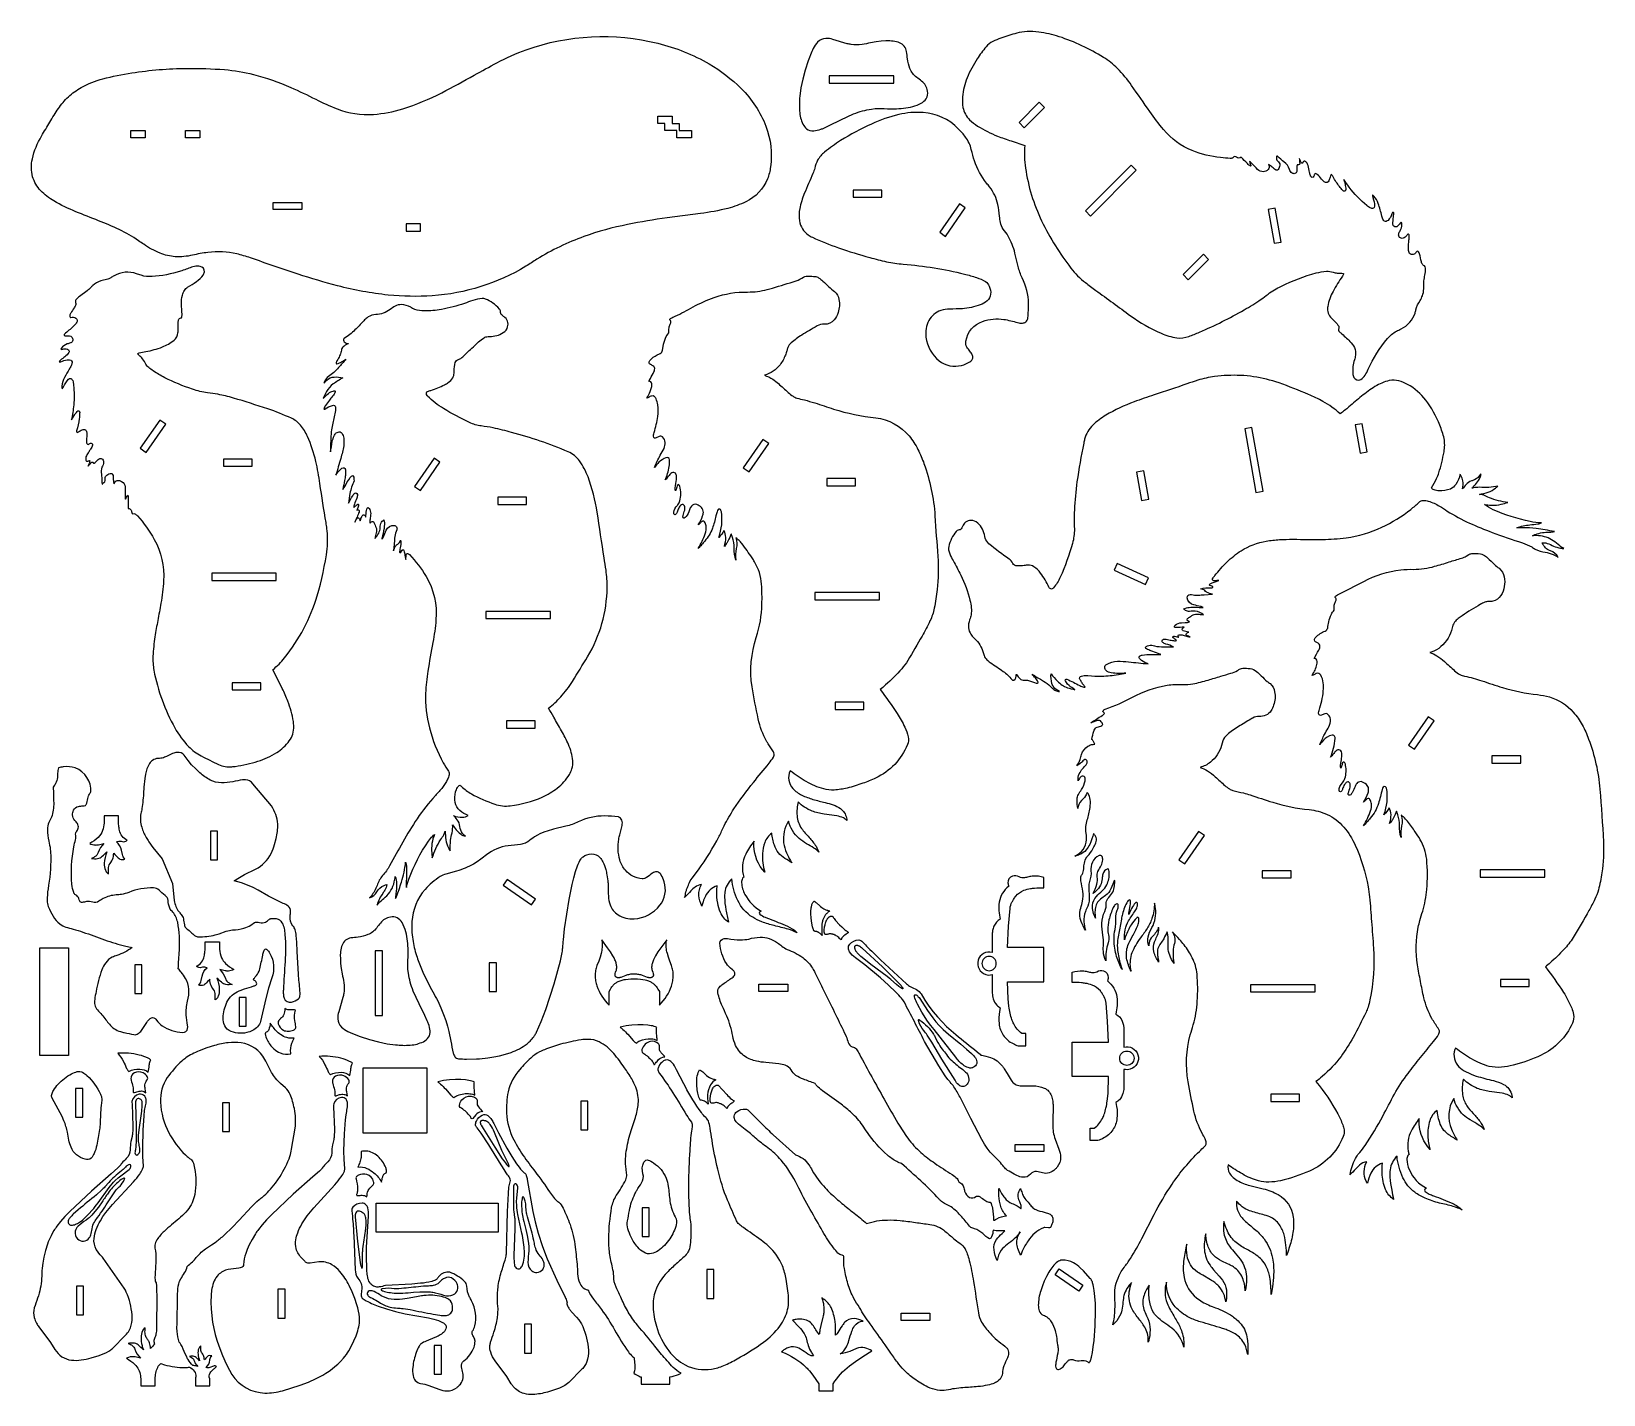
# Model space of a CAD drawing. Extents: x -1405 to 1223, y -124 to 2154.
import ezdxf

# ---------------------------------------------------------------- set-up
doc = ezdxf.new("R2010")
doc.units = 0
doc.header["$MEASUREMENT"] = 0
doc.layers.get('0').update_dxf_attribs({"linetype": 'CONTINUOUS'})

msp = doc.modelspace()

# ---------------------------------------------------------------- linework, layer by layer
for points in [[(-1226.1, 1803.9, 0.043949), (-1258.5, 1822.7, 0.018249), (-1293.1, 1837.5, -0.0052), (-1331.1, 1852.5, -0.034793), (-1367.7, 1870.4, -0.071755), (-1389.9, 1887.8, -0.120399), (-1403.3, 1911, -0.119099), (-1403.7, 1940.8, -0.081907), (-1388.3, 1978.9, -0.004649), (-1374.6, 2002.3, -0.01167), (-1360.2, 2024.7, -0.0538), (-1343.6, 2044.5, -0.058055), (-1322.1, 2060, -0.070925), (-1285.9, 2074.6, -0.026154), (-1237.5, 2084.4, -0.038412), (-1145.7, 2091.9, -0.02244), (-1082.3, 2089.9, -0.046675), (-1034.1, 2081.9, -0.041268), (-971.8, 2060.2, -0.011292), (-930, 2040.5, 0.021315), (-894.3, 2024.5, 0.109476), (-833.3, 2015.2, 0.058378), (-784.4, 2024.5, 0.046188), (-719.2, 2051.4, 0.008532), (-665, 2080.7, -0.006303), (-627, 2101.4, -0.03728), (-578.1, 2123.2, -0.147404), (-357.9, 2134, -0.071157), (-272.1, 2099.4, -0.063535), (-218.5, 2058.4, -0.103883), (-177.3, 1995.4, -0.125822), (-169.5, 1927.3, -0.058409), (-174.5, 1907.5, -0.186899), (-210.6, 1869.2, -0.053724), (-241, 1858.1, -0.029719), (-286.6, 1849.4), (-342.2, 1842.1, 0.016937), (-408.5, 1831.1, 0.037032), (-481.6, 1810.9, 0.052186), (-560.1, 1773.1, -0.00447), (-578.5, 1761.4, -0.119641), (-735.2, 1712, -0.042166), (-808.8, 1713.3, -0.039221), (-893.4, 1728.6, -0.016725), (-959.5, 1748.2, -0.00324), (-1039.1, 1775.3, 0.027526), (-1062, 1782, 0.084054), (-1110.2, 1784.4, 0.027759), (-1136, 1779.8, -0.066396), (-1164.8, 1777.2, -0.080063), (-1190.2, 1783.2, -0.052876), (-1217.6, 1798, -0.008373)], [(92.9, 2054, 0.184781), (83.1, 2070.9, 0.011254), (75, 2076.9, -0.136454), (63.6, 2091.8, -0.060758), (59.4, 2108, -0.002191), (58.1, 2120.1, 0.26826), (46.3, 2134.8, 0.07219), (35.4, 2137.5, 0.020381), (29.7, 2137.8), (23.1, 2137.8), (15.7, 2137.3), (7.3, 2136.2), (-2.1, 2134.7, -0.008983), (-16.5, 2131.9, -0.07392), (-34.9, 2132, -0.020643), (-41.6, 2133.3), (-65.1, 2140.4, 0.078568), (-77, 2142.1, 0.192811), (-90.7, 2135.9, 0.07529), (-98.1, 2125.3, 0.019181), (-100.6, 2120), (-106.7, 2104.7), (-111.7, 2089.3), (-115.7, 2074.1), (-118.6, 2059.4), (-120.5, 2045.6, 0.044501), (-121, 2020.8, 0.08879), (-115.3, 1998.9, 0.107011), (-109.1, 1991.2, 0.188625), (-97.3, 1987.7, 0.071924), (-85.5, 1990.3, 0.017438), (-80.2, 1992.3), (-71.5, 1996.3), (-52.2, 2006), (-41.6, 2011.1), (-30.5, 2015.9, -0.059152), (-0.7, 2024.1), (5.6, 2024.8), (12, 2025), (15.3, 2025, 0.016769), (37.2, 2024.4, 0.054486), (68.3, 2028.2, 0.057388), (82.4, 2033.7, 0.122302), (90.8, 2041.4, 0.205506)], [(609.7, 1943.4, 0.472542), (603.9, 1943, -0.22285), (599.2, 1941.5, 0.001624), (583.1, 1942.9, -0.068121), (535.6, 1954.6, -0.12294), (487.7, 1989.8, -0.02381), (464.7, 2019.8, 0.001574), (434.3, 2063.4, 0.042264), (410.7, 2091.8, 0.057419), (387.2, 2110.3, 0.061287), (313, 2145, 0.042216), (278.9, 2152.7, 0.038891), (259.6, 2153.7, 0.053878), (242.1, 2150.8, 0.024246), (215.8, 2142.4, 0.039203), (202.2, 2137, 0.093957), (191.1, 2128.1, 0.045786), (176, 2107.7, 0.044522), (159.2, 2076.2, 0.075403), (151.4, 2044.4, 0.062755), (152.3, 2026.8, 0.154552), (163.4, 2006.2, 0.054283), (176.8, 1995.7, 0.050589), (210.1, 1978.9, 0.012561), (232.8, 1970.8), (255.6, 1963.4, 0.056962), (256.9, 1925.5, 0.077991), (283.8, 1837.3, 0.031223), (306.9, 1795.6, 0.021695), (332.6, 1758.4, 0.066128), (357, 1734, 0.012098), (374.2, 1721.1, -0.002903), (432.2, 1678.7, 0.051664), (483.6, 1649.3, 0.066066), (510, 1641.7, 0.116399), (529.7, 1644, 0.018336), (548, 1651.3, 0.02908), (622.3, 1688.5, 0.025635), (650.6, 1706.1, 0.007028), (662.3, 1714.9, -0.046863), (684.6, 1728, -0.049175), (742.9, 1750.2, -0.041508), (760, 1753, -0.094251), (771.2, 1751.2, 0.043478), (778, 1750, 0.002725), (788.6, 1749.5, -0.170198), (786.9, 1744.7, 0.034561), (771, 1719.4, 0.075272), (762.2, 1694.3, 0.078691), (762.1, 1685.8, 0.149428), (767, 1676.2), (774.7, 1668.4, -0.036385), (780.5, 1661.3, -0.259667), (780.2, 1656.4, 0.278525), (780.7, 1652.9, 0.074068), (784, 1650, -0.021462), (799.3, 1635.7, -0.070209), (806.7, 1625.4, -0.156754), (808.5, 1612.6, -0.042814), (806.7, 1604.8, 0.083035), (804, 1582.1, 0.099043), (805.7, 1575.6, 0.410108), (817.4, 1572.1, 0.121168), (824.7, 1579.2, 0.044531), (829.8, 1589.1, -0.071518), (862, 1640.4, -0.083569), (877, 1652.8, -0.017319), (885, 1656.7, 0.199218), (908.2, 1683.2, 0.033314), (909.5, 1688.6, -0.093942), (916.7, 1704, 0.043112), (920.6, 1712.1, 0.07813), (922.6, 1723.5, -0.010511), (923.1, 1737, -0.045257), (924.8, 1746.4, 0.050349), (925.7, 1758, 0.219237), (923.9, 1761.9, -0.050899), (921.3, 1763.6, -0.141018), (918.7, 1768.9, 0.034098), (915.5, 1782.2, 0.04051), (914.1, 1785.3, 0.540897), (910.5, 1785.4, -0.124694), (906.7, 1781.6, -0.224341), (900.4, 1781.3, -0.20451), (898.2, 1784.2, -0.08534), (897.2, 1791.6, -0.022348), (898, 1805.1, 0.004974), (898.2, 1811.6, 0.092324), (898.4, 1813.9, 0.465358), (896.2, 1814.7, 0.142161), (894.2, 1812.7, -0.140197), (888.1, 1808.1, -0.573079), (880.8, 1815.2, -0.097038), (883.4, 1820.8, 0.11842), (886, 1831, 0.177577), (885.8, 1834, 0.309517), (884.3, 1834.6, 0.161792), (883.1, 1833.3, -0.100321), (877.7, 1827.5, -0.478851), (871.8, 1829.7, -0.115052), (871.2, 1834.3, -0.031602), (872.4, 1846.8, 0.072918), (872.9, 1850, 0.578926), (870.5, 1850.9, 0.123345), (869.5, 1848.9, -0.130178), (863, 1838, -0.108216), (859.9, 1836.3, -0.318296), (855.4, 1838.5, -0.094082), (852.6, 1845.2, 0.021518), (846.6, 1866.2, 0.09786), (839.4, 1878.5, 0.03274), (836.8, 1880.9, 0.121912), (837.7, 1876, -0.083977), (840.5, 1861.8, -0.265467), (838.6, 1858.3, -0.227759), (833.3, 1858.7, -0.073492), (827.6, 1862.7, -0.063951), (798.1, 1893.5, -0.001993), (788.9, 1906.1, -0.065814), (791.1, 1898.2, -0.033038), (792.4, 1889.5, -0.636537), (788.4, 1887.1, -0.1072), (787.3, 1888, -0.02213), (776.4, 1901.9, -0.035849), (771.1, 1911, 0.147773), (767.8, 1914.6, 0.117008), (766.1, 1910.5, -0.065461), (764.2, 1904, -0.186611), (761.2, 1901.5, -0.236214), (756.4, 1902.7, -0.068673), (751.9, 1907.1, 0.019958), (744.6, 1914.9, 0.052886), (743, 1916, 0.456459), (739.6, 1913.9, -0.036884), (739.2, 1911.7, -0.319333), (736.2, 1909.9, -0.244637), (733.1, 1913, -0.054525), (731.9, 1918.3, 0.026472), (729.3, 1929.7, 0.168091), (724.7, 1936.6, 0.460719), (720.9, 1935.7), (720.6, 1934.2, -0.371112), (718.9, 1933.6, -0.176591), (716.7, 1936.8, 0.077651), (715.1, 1940.6, 0.04134), (714.6, 1941.2, -0.077471), (714.8, 1937.4, -0.024305), (715.3, 1933, -0.387706), (713.4, 1930.8, 0.04491), (711.6, 1931.1, 0.281354), (710.9, 1930.3, 0.124384), (710.6, 1927.4, -0.072041), (710.3, 1919.8, -0.534247), (702.6, 1917, -0.168584), (698.1, 1923.2, 0.199715), (689, 1935.6, -0.036089), (678.7, 1944.9, 0.100537), (677.6, 1945.5, 0.324624), (676.5, 1944.6, 0.074546), (676.7, 1943.6, -0.02832), (676.5, 1940.4, 0.217003), (678.2, 1937.4, -0.080053), (681.2, 1934.3, -0.174452), (682, 1930.1, -0.120196), (679.5, 1923.1, -0.413352), (674.9, 1922.3, -0.05516), (672.1, 1924.6, -0.039078), (666.6, 1929.4, 0.087231), (663.4, 1931.3, 0.316019), (663.7, 1930.1, -0.317179), (662.7, 1923.2, -0.217836), (654.3, 1919.3, -0.214543), (645, 1923, 0.00346), (634.1, 1934.4, 0.077735), (631.3, 1936.2, 0.105778), (632.5, 1932.4, -0.064046), (633.5, 1929.9, -0.174397), (633.3, 1928.7, -0.098785), (627.9, 1932.9, 0.010363), (617.3, 1943.6, -0.192388), (613.6, 1942.2, -0.226857)], [(-98.5, 1916.5, 0.005788), (-113, 1882.8, 0.04105), (-120.7, 1857.7, 0.080681), (-121.3, 1837.2, 0.205977), (-106.3, 1813.8, 0.045633), (-99.6, 1809.9, 0.024714), (-55.6, 1792.1, 0.019689), (-3.6, 1776, 0.014897), (24.4, 1768.9, 0.031658), (52.5, 1764.8, -0.040976), (154.7, 1748.3, -0.01316), (175.1, 1742.6, -0.054976), (190.1, 1735.6, -0.154932), (196.1, 1727.8, -0.144626), (198.5, 1714.6, -0.175825), (192.6, 1703.7, -0.099375), (181.1, 1696.9, -0.072382), (151.2, 1690.4, -0.016027), (130.3, 1689.8, 0.062085), (115.3, 1687.4, 0.198695), (95.2, 1670.5, 0.162273), (90.4, 1642.9, 0.193611), (112.5, 1603.4, 0.234306), (149.9, 1595.7, 0.074764), (164, 1601.6, 0.197809), (168.6, 1607.6, 0.189058), (167.8, 1613.6, 0.050269), (163.9, 1619.3, -0.029541), (158.8, 1626.2, -0.189313), (157.2, 1636.3, -0.273344), (185, 1669.2, -0.126468), (220.4, 1672.6, -0.037935), (243.5, 1667.1, 0.078528), (251.8, 1666.3, 0.124111), (257.2, 1668.3, 0.210924), (260.8, 1675.3, 0.022805), (261.9, 1699.1, 0.113445), (251.1, 1741.8, -0.045804), (244.6, 1761), (239.2, 1783.1, 0.073707), (227.8, 1811.7, 0.03925), (219.5, 1823.5, -0.127436), (214.8, 1834.4, -0.025077), (213.5, 1845.1, 0.032606), (210.7, 1864.6, 0.107501), (196.8, 1893.8, 0.017551), (191.5, 1900.4, -0.087371), (171.7, 1937.4, -0.025339), (166.2, 1956.5, 0.101212), (156.6, 1977.1, 0.048029), (144.5, 1991.1, 0.184975), (85.6, 2018.2, 0.074535), (45, 2014.8, 0.050622), (-0.7, 1999, 0.03268), (-52.3, 1971.4, 0.031792), (-79.2, 1952, 0.086048), (-90.8, 1938.4, 0.069194), (-95.5, 1925.5, -0.034224)], [(-1237.9, 1351.5, 0.095816), (-1236.8, 1348.4, 0.074993), (-1236, 1347.6, -0.218996), (-1232.2, 1347.5, -0.095167), (-1228.2, 1344.4, -0.053438), (-1199.9, 1305, -0.14535), (-1184.3, 1235.8, -0.028956), (-1188.8, 1198.1, -0.005522), (-1194.1, 1169.2, 0.006318), (-1198.8, 1142.3, 0.028773), (-1202.1, 1109.6, 0.048976), (-1200.6, 1086.1, 0.07985), (-1165.5, 989.8, 0.060537), (-1142.5, 958.7, 0.079086), (-1121.4, 943.1, 0.011573), (-1092.4, 928.7, 0.13375), (-1070.2, 925, 0.020815), (-1064.6, 925.6, 0.040692), (-1026.5, 934.1, 0.062353), (-995.1, 948.7, 0.092105), (-974.1, 968.1, 0.167821), (-966.7, 992.5, 0.033822), (-967.4, 1000.7, 0.054737), (-976.6, 1034.4, 0.021849), (-985.9, 1055.8, 0.007313), (-1001.7, 1087.1, 0.049451), (-982, 1106.9, 0.097663), (-927.7, 1210.4, 0.041192), (-910.8, 1289.3, 0.06018), (-911.3, 1323.1, 0.009833), (-912.7, 1333, -0.006092), (-922.9, 1398.1, 0.020295), (-929.7, 1435.1, 0.047215), (-943.6, 1476.8, 0.063203), (-955.3, 1495.7, 0.111532), (-970.7, 1507.3, 0.026717), (-1010.3, 1523, 0.009504), (-1067.6, 1541.1, 0.021715), (-1093.8, 1547.4, 0.016397), (-1110.8, 1549.8, -0.048691), (-1135.9, 1555.9, -0.036248), (-1182.5, 1575.1, -0.029109), (-1201.6, 1586.4, -0.017176), (-1209.2, 1592.1, -0.085201), (-1213.8, 1597.6, 0.024715), (-1219.5, 1606.5, 0.024807), (-1225.5, 1612.9, -0.04084), (-1227.3, 1615.3, -0.205737), (-1225.2, 1616.5, -0.018216), (-1214, 1618.8, 0.043688), (-1186.4, 1626.5, 0.072778), (-1166.9, 1637.7, 0.19757), (-1160.3, 1650.2, 0.040996), (-1159.9, 1657.1, 0.003107), (-1160, 1667.4, -0.120974), (-1158.7, 1673, -0.159708), (-1156.7, 1674.6, -0.058556), (-1154.2, 1675.4, 0.083041), (-1153.5, 1681.2, -0.005976), (-1154.4, 1698.1, -0.067909), (-1153, 1713, -0.075212), (-1149.6, 1721, -0.10325), (-1144.1, 1726.4, 0.016394), (-1129.4, 1735.7, 0.078168), (-1118.1, 1746.6, 0.107064), (-1116.1, 1751.8, 0.391234), (-1123.2, 1761.2, 0.071232), (-1127.7, 1761.6, 0.075225), (-1137.6, 1759.6, -0.007461), (-1156, 1753.2, -0.060746), (-1203.7, 1744.1, -0.089836), (-1222.1, 1746.2, -0.022613), (-1229.7, 1748.8, 0.215682), (-1266.9, 1745.6, 0.02234), (-1272.7, 1742, -0.049527), (-1277.3, 1740), (-1289.3, 1736.8, 0.101395), (-1302.8, 1729.3, 0.026856), (-1306.5, 1725.3, -0.031627), (-1312.3, 1720.1), (-1325.1, 1710.7, 0.052199), (-1330.8, 1705.3, 0.299828), (-1331.4, 1700.9, -0.156841), (-1331.3, 1697.4, -0.077227), (-1334, 1691.8, 0.019178), (-1339.4, 1683.2, 0.042434), (-1341.3, 1678.9, 0.201865), (-1340.8, 1676.4, 0.280055), (-1339.3, 1675.9, -0.216956), (-1330.9, 1674.5, -0.214003), (-1328.7, 1670.7, -0.175325), (-1331.3, 1665.1, -0.041328), (-1340.8, 1655.9, 0.005071), (-1348.2, 1649.6, 0.096947), (-1350.4, 1647.5, 0.440139), (-1349.7, 1645.3, 0.184973), (-1347.8, 1645, -0.13039), (-1339.6, 1644.3, -0.302127), (-1336.2, 1639.3, -0.279955), (-1338.4, 1634.1, -0.067393), (-1340.1, 1633.2, -0.020218), (-1345.4, 1631.5, 0.148736), (-1355.8, 1624.1, 0.304116), (-1355.8, 1622.9, 0.304116), (-1354.8, 1622.5, -0.057256), (-1347.1, 1623.2, -0.183471), (-1343.4, 1621.8, -0.336207), (-1342.9, 1617.2, -0.093975), (-1349.4, 1610.1, 0.010768), (-1356.6, 1604.6, 0.135226), (-1358.7, 1601.6, 0.211645), (-1356.2, 1601.7, -0.062615), (-1345.6, 1605, -0.060972), (-1341.5, 1605.1, -0.163249), (-1338.1, 1603.2, -0.183357), (-1337.3, 1600.3, -0.097747), (-1338.9, 1595.1, -0.025023), (-1342.1, 1589.5, 0.003797), (-1349.8, 1575.6, 0.091572), (-1354.4, 1561.1, 0.070734), (-1354.2, 1556.5, 0.130312), (-1351.7, 1559.8, -0.078542), (-1343.3, 1572.6, -0.235724), (-1339.5, 1573.6, -0.150607), (-1337.6, 1572.1, -0.127587), (-1335.6, 1568.1, -0.038908), (-1334.9, 1562.5, -0.055536), (-1334.7, 1529.6, -0.021613), (-1338.3, 1504.6), (-1333.9, 1512.2, -0.027598), (-1330.2, 1517.2, -0.048062), (-1327.9, 1519.6, -0.518481), (-1324.9, 1518.7, -0.085893), (-1324.7, 1515.5, -0.049411), (-1325.3, 1506.4, -0.033118), (-1329.7, 1486.1, 0.179453), (-1329.3, 1484, 0.259467), (-1328, 1483.9, 0.078898), (-1325.1, 1485.7, -0.059687), (-1318.8, 1488.7, -0.242789), (-1314.9, 1488, -0.153887), (-1312.8, 1483.3, -0.056215), (-1312.9, 1476.3, 0.029849), (-1313.1, 1466.3, 0.643021), (-1308.7, 1464.4, -0.32615), (-1304.4, 1465.3, -0.327713), (-1303.1, 1462.2, -0.123703), (-1306.5, 1455.8, 0.051324), (-1309.6, 1450.9, 0.044607), (-1313.5, 1444.5, 0.164112), (-1314.2, 1437.2, 0.415618), (-1311.2, 1435.6, -0.012072), (-1309, 1436.4, -0.127513), (-1307.9, 1436.4, -0.124142), (-1309, 1431.8), (-1309.9, 1429.6, 0.059832), (-1310.6, 1427.3, 0.048074), (-1307.1, 1431.4, -0.063431), (-1305.2, 1433.5, -0.107144), (-1303.6, 1434.2, -0.276164), (-1302.2, 1433.6, 0.08354), (-1301.4, 1432.3, 0.281542), (-1300.3, 1432.3, 0.110862), (-1297.7, 1434.5, -0.035105), (-1292.2, 1439.4, -0.244789), (-1287.6, 1439.8, -0.184927), (-1285.5, 1437.3, -0.192746), (-1285.5, 1429.7, -0.054575), (-1287.4, 1425.5, 0.180076), (-1288.4, 1413.8, -0.04595), (-1287.8, 1402.1, 0.072881), (-1287.1, 1397.2, 0.311275), (-1286.4, 1397.7, -0.114641), (-1284.1, 1399.8, 0.201899), (-1282.1, 1403.1, 0.035248), (-1282.2, 1407, -0.228913), (-1279.2, 1412.4, -0.136638), (-1271.8, 1415.2, -0.33239), (-1269.6, 1413.6, -0.094938), (-1268.6, 1409.3, 0.029527), (-1268.1, 1401.1, 0.038184), (-1267.4, 1398, 0.203815), (-1266.7, 1398.7, -0.297837), (-1262.2, 1403.1, -0.195538), (-1254.5, 1401.6, -0.242876), (-1248.5, 1392.5, -0.040777), (-1248.4, 1385.9, 0.0158), (-1248.6, 1373.9, 0.241284), (-1247.8, 1372, 0.064308), (-1246.9, 1373.7, -0.04474), (-1245.4, 1377.3, -0.099132), (-1244.1, 1378.8, -0.091287), (-1243.4, 1375.1, -0.006054), (-1243.5, 1356.8, -0.277732), (-1238.7, 1353.6, -0.07016)], [(-176.1, 967.7, -0.072368), (-190, 1004.9, -0.013019), (-200.4, 1058.4, -0.116204), (-193.3, 1141.2, 0.073879), (-183.9, 1196.6, 0.02178), (-184.4, 1229.9, 0.113228), (-196.2, 1267.6, 0.019313), (-200.3, 1274.2, 0.010285), (-217.5, 1297.9, 0.049822), (-222.1, 1303, 0.02213), (-227.5, 1307.3, -0.137475), (-226.7, 1289.7, 0.09706), (-227.6, 1270.1, -0.080757), (-230.2, 1290.4, 0.080103), (-233.1, 1308.3, 0.016507), (-235, 1314, 0.058574), (-236.4, 1311.6, -0.04715), (-242.6, 1298.8, -0.039815), (-246.7, 1293.3, 0.081273), (-244.4, 1308.2, 0.107299), (-247.4, 1319.9, -0.101159), (-256.2, 1308.2, 0.133809), (-251.7, 1351.2, 0.104396), (-253.4, 1354.9, 0.4885), (-257, 1354.7, 0.073098), (-258.9, 1351.1, 0.034147), (-260.7, 1344.3, -0.030418), (-266.7, 1323.4, -0.093737), (-279.5, 1302.1, -0.010797), (-284.9, 1295.9, 0.011618), (-290.3, 1289.6, 0.04554), (-278.7, 1314.3, 0.110313), (-277.2, 1327.3, 0.102475), (-279.8, 1334.3, 0.330465), (-283, 1335.2, 0.128215), (-286.7, 1332.6), (-288.5, 1330.7, -0.056296), (-290.5, 1329.1, 0.05712), (-283, 1344.2, 0.063771), (-281.8, 1350.1, 0.204711), (-285.1, 1358.2, 0.1186), (-292.7, 1363.1, 0.317363), (-301.8, 1360.4, 0.087814), (-305.1, 1354.1, -0.086223), (-310.7, 1342.9, -0.115707), (-313.8, 1340.4, -0.375476), (-315.3, 1340.9, -0.193366), (-315.8, 1344.7, 0.006299), (-313, 1354, 0.15773), (-313.4, 1361.1, 0.45588), (-318.6, 1362.5, 0.121773), (-322.9, 1357.3, 0.025354), (-325.7, 1350.4, -0.091876), (-328.2, 1346.6, -0.644123), (-331, 1347.7, -0.192504), (-328.1, 1358.5, -0.021205), (-324.5, 1362.8, 0.099279), (-321.2, 1369.2, 0.134086), (-321.1, 1393.6, 0.148282), (-322.7, 1396.3, 0.394868), (-324.4, 1396.1, 0.087766), (-326.3, 1392.4, -0.019707), (-327.4, 1388.1, -0.066465), (-328.4, 1386.2, -0.101817), (-328.8, 1391.2, 0.005332), (-326.8, 1405.1, 0.032812), (-326.6, 1410.3, 0.156324), (-328.6, 1415.4, 0.364394), (-334.4, 1416.1, 0.075758), (-340.6, 1410.2, -0.004678), (-345.5, 1404.2, 0.04602), (-338.9, 1426.5, 0.072516), (-338.4, 1437.8, 0.251245), (-340.7, 1441.3, 0.181791), (-344.3, 1441.2, 0.107855), (-356.1, 1433.7, 0.048237), (-363.6, 1425.3, -0.025583), (-353.9, 1445.4, 0.036002), (-347.5, 1457, 0.11715), (-345.6, 1467, 0.200358), (-350.2, 1476.1, 0.272059), (-355.7, 1476.9), (-360.8, 1474.7, -0.154473), (-363.6, 1474.3, -0.187571), (-364.6, 1475.1, -0.199731), (-365.3, 1479.4, -0.029204), (-364, 1483.7, 0.03816), (-358.1, 1510.1, 0.063897), (-358, 1529.9, 0.069224), (-361, 1540, 0.119133), (-363.9, 1543.7, 0.20942), (-368.3, 1544.5, 0.100137), (-373.8, 1541.8, -0.131398), (-376.1, 1540.9, -0.048161), (-373.5, 1546.1, 0.073856), (-368.5, 1558.7, 0.076446), (-368.2, 1565.2, 0.160887), (-369.8, 1568.1, 0.128942), (-372.8, 1569.1, -0.119306), (-372.1, 1571.2, 0.013318), (-365.8, 1582, 0.058599), (-363.3, 1588.3, 0.157944), (-363.6, 1592.4, 0.110707), (-364.9, 1594, 0.041932), (-370.1, 1597, -0.20133), (-372.6, 1599.8, -0.147883), (-372.4, 1601.6, -0.074235), (-371.1, 1603.8, -0.115424), (-359, 1613.1, 0.025639), (-353.8, 1615.6, 0.239771), (-350.2, 1621), (-349.3, 1627.3, -0.049589), (-345.1, 1641.4, -0.090983), (-339.3, 1649.9, -0.033442), (-339.2, 1658.5, -0.107902), (-337.1, 1664.5, 0.175256), (-336.4, 1669.2, 0.062824), (-337.6, 1671.6, -0.395309), (-336.6, 1674.3, -0.026388), (-329, 1677.9, 0.017821), (-299.1, 1693.3, -0.038158), (-263.6, 1709.3, -0.087709), (-208, 1718.3, 0.064684), (-174.9, 1722.4, 0.012478), (-166.1, 1724.9, 0.001256), (-126.8, 1736.9, 0.078682), (-114.2, 1743.1, -0.153023), (-104.9, 1744.9, 0.00732), (-95.6, 1744.3, -0.123438), (-89.1, 1742.1, -0.04468), (-81.8, 1736.5, -0.006183), (-72.5, 1727.3, 0.021229), (-62.3, 1718.9, -0.173316), (-55.1, 1706, -0.124233), (-56.4, 1684, -0.105892), (-62.9, 1671.6, -0.23034), (-79.7, 1664.4, 0.138003), (-91.8, 1661.6, 0.001332), (-117.3, 1646.3, 0.04333), (-134.9, 1633.5, 0.107282), (-140.8, 1625.4, 0.042863), (-142.2, 1619.9, -0.04307), (-144.6, 1613, -0.063856), (-153.6, 1596.8, -0.162699), (-179.7, 1579.2, -0.08012), (-165.7, 1572.5, -0.035438), (-156.3, 1565.2, -0.002832), (-139.9, 1550.4, 0.030554), (-131.9, 1544, 0.073925), (-125.6, 1541.1, 0.01298), (-112.9, 1537.9, -0.012643), (-95.4, 1533, -0.003217), (-64.1, 1522.7, 0.050106), (6.5, 1508.1, -0.190981), (62.1, 1477.7, -0.060071), (77, 1455.1, -0.033689), (87.1, 1431.5, -0.070329), (105.4, 1344.2, 0.000867), (110.1, 1276.5, -0.045678), (109.3, 1220.9, -0.017739), (104.3, 1189.9, -0.063722), (97.1, 1168.6, -0.013917), (83.8, 1143.3, -0.005028), (60, 1102.5, -0.037354), (49.8, 1088.6, -0.02405), (22.8, 1061.6, -0.011954), (13.8, 1053.8, -0.020298), (42.4, 1013.7, -0.030212), (55.1, 991.2, -0.052109), (60.7, 975, -0.150271), (59.5, 961.9, -0.187965), (6.2, 906.1, -0.028023), (-15.2, 897.3, -0.02766), (-41.3, 889.3, -0.043257), (-63, 886.1, -0.067309), (-80.6, 887.8, -0.060689), (-109.7, 900.2, -0.039676), (-136.7, 918.2, 0.299532), (-132.2, 888.4, 0.087), (-117.1, 877.6, 0.045821), (-98.5, 870.5, 0.011316), (-78.2, 865.1, -0.010703), (-64.8, 861.4, -0.074593), (-52.5, 855.2, -0.174765), (-42.5, 839.8, -0.037408), (-41.7, 835, 0.113296), (-47.7, 839.5, 0.068641), (-58.8, 842.7), (-80.1, 845.8, -0.047579), (-100.1, 850.9, -0.109363), (-123.4, 866.3, 0.076069), (-125.2, 843.2, 0.12384), (-117.6, 821.8, 0.039931), (-105, 807, -0.044461), (-93.4, 792, -0.048674), (-88.6, 782.2, 0.073284), (-96.9, 789.1, 0.011531), (-109.1, 796.4, -0.042965), (-121.9, 805.2, -0.149929), (-139.6, 834.1, 0.167713), (-147.6, 797.7, 0.073265), (-142.8, 781.2, 0.03001), (-138.1, 771.9, 0.012807), (-133.6, 764.4, 0.010715), (-145.5, 771.9, -0.178967), (-163.1, 793.7, -0.039776), (-165.8, 803.9, -0.013692), (-167.4, 814.1, 0.14529), (-179.2, 798.1, 0.073676), (-182.8, 779.9, 0.090771), (-179.2, 748.8, -0.17418), (-197.5, 792.6, -0.04076), (-197.1, 800.6, 0.046058), (-211, 778.8, 0.203272), (-214.1, 740.3, 0.19202), (-216.3, 738.5, 0.154062), (-217.9, 731, 0.103542), (-212.3, 711.7, 0.154317), (-185.1, 683.9, 0.083761), (-188, 681.9, 0.389363), (-187.4, 678.4, 0.067936), (-178.5, 673.4, -0.001676), (-149.2, 662.1, -0.040309), (-133.4, 654.2, -0.06865), (-125.2, 647.5, 0.061537), (-140, 653.5, 0.006694), (-163.4, 659.4, -0.026967), (-183.8, 665.8, -0.041157), (-199.3, 673.4, -0.144989), (-224.4, 701.6, -0.089004), (-234.4, 737.5, 0.178602), (-245.9, 715.1, 0.039721), (-246.4, 707.2, 0.038641), (-244.2, 686.1, 0.00965), (-240, 665.2, -0.13299), (-253, 681.3, -0.064005), (-257.8, 696.9, -0.05419), (-259.3, 716.9, -0.018679), (-258.7, 726.1, 0.198126), (-278.5, 708.6, 0.041469), (-282.1, 699.4, 0.016575), (-284.1, 692.2, -0.261117), (-285.1, 728.2, 0.11613), (-295.6, 723.9, 0.032512), (-302.5, 717.4, -0.008994), (-313.2, 706.3, 0.03751), (-311, 715.8, -0.033272), (-309.4, 720.8, -0.003632), (-306.1, 729.3, -0.051996), (-300.8, 738.6), (-290.2, 752.7, 0.039199), (-255.5, 808.7, 0.003776), (-247, 826.2, -0.030703), (-230.6, 854.6, -0.02348), (-198.1, 898.8, -0.002814), (-172, 930.7, 0.043735), (-164.8, 941.1, 0.187406), (-163.8, 948, 0.069781), (-164.6, 949.9, -0.013916), (-173.5, 963.1, -0.012968)], [(-779.5, 1271.4, 0.020055), (-778.9, 1278.2, -0.060136), (-778.3, 1280.4, -0.279762), (-776.5, 1281.6, -0.168932), (-773.1, 1279.6, -0.051067), (-745.4, 1243, -0.155047), (-728.9, 1170.4, -0.027928), (-734.1, 1132.7, 0.007238), (-742.5, 1084.8, 0.028967), (-746.3, 1047.9, 0.074267), (-739.8, 990, 0.066044), (-716.6, 931.5, 0.007906), (-708.1, 917.6, -0.162679), (-707, 911.7, -0.070518), (-709.6, 904, -0.057693), (-717.9, 890.5, -0.026489), (-729.9, 876.7, 0.042284), (-760.3, 838.2, 0.018242), (-784.5, 799, 0.004023), (-806.5, 759.5, -0.060794), (-818.3, 743, 0.086601), (-827.5, 726.6, -0.090637), (-837.3, 708.8, -0.02392), (-840.1, 705.8, 0.188182), (-827.7, 716, -0.175135), (-815.7, 726.5, -0.023184), (-811.3, 728.1, -0.118251), (-814.5, 718.5, -0.031794), (-817.9, 713.3, 0.026785), (-823.4, 704.5, 0.077026), (-827, 693.7, -0.067616), (-822.7, 699.1, -0.008769), (-813.8, 706.9, 0.156776), (-798.6, 732.4, 0.033382), (-797, 741.7, -0.079371), (-794.8, 729.3, -0.054201), (-796, 712.7, 0.053871), (-796.4, 704.8, 0.038903), (-795, 708, 0.009287), (-786.5, 732.2, 0.050482), (-779.6, 765.4, -0.069148), (-778, 752.1, -0.028796), (-778.8, 733.7, 0.067967), (-778.4, 723.3, -0.036164), (-774.5, 737.1, -0.058782), (-741.6, 800.5, -0.049387), (-734.4, 809.2, -0.026304), (-731.3, 811.9, 0.124774), (-736, 781.2, 0.020766), (-735.1, 772.9, -0.073825), (-721.2, 802.9, 0.009793), (-715.8, 811.2, 0.084693), (-713.5, 817.3, 0.019747), (-712.6, 803, 0.082244), (-708, 789.4, 0.019063), (-705.1, 784.3, -0.036325), (-704.5, 802, -0.026425), (-702.1, 814.4, 0.066476), (-701, 828.1, 0.096788), (-688, 812.7, 0.116157), (-679.8, 808.8, -0.026073), (-684.3, 813.5, -0.15081), (-688.8, 825, 0.138701), (-693.5, 836.5, 0.056276), (-699.6, 843.3, 0.093564), (-684.9, 840.5, 0.139041), (-674.8, 843.5, -0.116903), (-688.8, 852, -0.168219), (-696.8, 865.2, -0.083923), (-696.1, 882.8, -0.066568), (-693.1, 890.3, -0.142693), (-688.9, 894.2), (-688.2, 893.8, -0.047693), (-686.3, 892, 0.054516), (-669.6, 879.6, 0.038172), (-630.7, 862.3, 0.108398), (-604.6, 859.7, 0.073413), (-551.1, 874.3, 0.05551), (-526, 889.3, 0.090073), (-505.9, 912.1, 0.049961), (-501.5, 921.7, 0.094579), (-500.3, 935, 0.082812), (-507.3, 961.9, 0.025033), (-519, 985.2, 0.004518), (-532.1, 1007.8, -0.00947), (-540.5, 1023, 0.049697), (-520.4, 1041.7, 0.044365), (-500.7, 1067.7, 0.001614), (-475.3, 1108.8, 0.132861), (-442.7, 1224.5, 0.036087), (-444.6, 1253.2, 0.008147), (-447.8, 1274.1, -0.001421), (-459.3, 1350.4, 0.05004), (-474.7, 1409.3, 0.065672), (-488.8, 1436, 0.131686), (-507.9, 1451.2, 0.038454), (-602.5, 1483.7, 0.009692), (-633.1, 1491.2, 0.030801), (-653.1, 1494.4, -0.082097), (-672.8, 1500.2, -0.023289), (-716.1, 1523.4, -0.062484), (-743, 1544.5, -0.224886), (-744.8, 1549.7, -0.22693), (-742.9, 1552.3, -0.063935), (-737.5, 1553.9, 0.056796), (-714.4, 1563.3, 0.022015), (-708.4, 1567.1, 0.086352), (-700.9, 1574.8, 0.078374), (-699.3, 1578.9, 0.057276), (-698.5, 1586.2, -0.066349), (-696.6, 1600.4, -0.262842), (-691.1, 1605.7, 0.125745), (-683.9, 1610, 0.013785), (-677.1, 1616.9, -0.016765), (-669.1, 1624.2, 0.008728), (-657.6, 1635, -0.036794), (-648.6, 1641.8, -0.132068), (-641.9, 1643.7, 0.121768), (-619.2, 1648.7, 0.149683), (-610, 1657.5, 0.340256), (-613.5, 1675.6, 0.038056), (-618.4, 1679.4, -0.293732), (-620.8, 1685.6, 0.147455), (-621.3, 1687.7, 0.061954), (-622.8, 1689.9, 0.077099), (-634.1, 1699.9, 0.062198), (-645.9, 1706.5, 0.092639), (-651.6, 1707.4, 0.046621), (-667.5, 1704, 0.014622), (-681.4, 1699.2, -0.039554), (-719.8, 1689.1, -0.041544), (-748.5, 1686.7, -0.077366), (-764.5, 1689.3, -0.056515), (-771.2, 1692.8, 0.126943), (-786.5, 1697.3, 0.122538), (-797.2, 1694.6, 0.046323), (-805.5, 1689.2, -0.151902), (-829.7, 1680.6, 0.116374), (-842.4, 1676.6, 0.045546), (-845.7, 1674.1, 0.026568), (-850.7, 1669, -0.014231), (-864.3, 1655.2, -0.092538), (-882.6, 1640.8, 0.371042), (-883.8, 1638, 0.244214), (-879.3, 1632.8, 0.09846), (-875.4, 1632.5, -0.168317), (-876.4, 1631.6, 0.048055), (-884.3, 1626.6, 0.206494), (-887.1, 1621.1, -0.101644), (-889.1, 1613.4, -0.027936), (-893.2, 1605.8), (-894.7, 1603.1, 0.042583), (-895.8, 1600.3, 0.343745), (-895, 1598.5, 0.169579), (-894.4, 1598.4, 0.080991), (-886.7, 1601.6, -0.014851), (-879.4, 1605.9, 0.010857), (-891.7, 1592, -0.065233), (-908.5, 1576.9, 0.135819), (-915.2, 1568.6, 0.044205), (-916, 1566.2, -0.131503), (-905.7, 1574.8, -0.094186), (-899.4, 1576.1, -0.090596), (-884.5, 1574.8, 0.033538), (-900.8, 1564.6, 0.101146), (-911.9, 1551.8, 0.029393), (-917.5, 1540.1, -0.021218), (-908.4, 1548.9, -0.11125), (-900.8, 1552.8, -0.064504), (-898.9, 1553.2, -0.206741), (-897.4, 1552.4, -0.213385), (-897.4, 1551.7, -0.091645), (-901.8, 1544.3, 0.02779), (-906.9, 1537.6), (-912.2, 1530.9, 0.077474), (-915.6, 1524.8, 0.042437), (-916.3, 1522.3, 0.157578), (-914.7, 1522.8, -0.067802), (-901.7, 1528.9, -0.49619), (-897.1, 1525.8, -0.082601), (-897.9, 1515, 0.01182), (-902.7, 1493.7, 0.024523), (-904.2, 1481.9, 0.018698), (-905.3, 1458.9, 0.01221), (-905.1, 1451.2, -0.016518), (-902.3, 1468.3, -0.051017), (-899.2, 1477.9, -0.097515), (-895.7, 1482.7, -0.221721), (-889.3, 1484.4, -0.178184), (-886, 1482.1, -0.093771), (-884.2, 1478.6, -0.112098), (-883.2, 1461.1, -0.023806), (-888.1, 1440.3, -0.005214), (-896.4, 1412, -0.052751), (-887.7, 1422.7, -0.09292), (-884.3, 1424.7, -0.404011), (-880.8, 1423.1, -0.09675), (-880.4, 1421.6, -0.06484), (-880.4, 1411.9, -0.017261), (-881.6, 1403.5, -0.009702), (-884.8, 1388.3, 0.042015), (-881.3, 1393.5, -0.031868), (-872.5, 1408.2, -0.028481), (-870.4, 1410.8, -0.238253), (-868, 1411.4, -0.180148), (-867.2, 1410.7, -0.108056), (-866.2, 1406.8, 0.007815), (-865.9, 1402.7, 0.062107), (-872.7, 1381.7), (-875.4, 1365.4, 0.04252), (-873.7, 1368, -0.025694), (-866.1, 1381.1, -0.314724), (-862.7, 1382.5, -0.314724), (-860.2, 1379.8, -0.098845), (-861.4, 1373.8, 0.016331), (-865.4, 1363.6, 0.078647), (-866.3, 1358.3, -0.048034), (-862.9, 1361.2, -0.080617), (-859.7, 1363.6, -0.094315), (-858.8, 1363.7, -0.318948), (-858.4, 1363, -0.115287), (-859, 1359.1, 0.017906), (-861.3, 1353.5, -0.134192), (-858.7, 1354.5, -0.357321), (-857.1, 1353.2, -0.141261), (-857.4, 1350.6, -0.025304), (-860.8, 1342.2, 0.007077), (-864.6, 1333.8, -0.077116), (-862.1, 1338.3, -0.108775), (-860.4, 1340.4, -0.441145), (-857.1, 1339.6, -0.068952), (-855.8, 1335.9, 0.080591), (-854.8, 1338, -0.058547), (-852.1, 1344.5, -0.268217), (-849.3, 1346.1, -0.235272), (-847.8, 1345.1, -0.061369), (-846.8, 1343, 0.04748), (-846.3, 1341.8, -0.011897), (-845.1, 1353, -0.058015), (-843.9, 1357.3, -0.439069), (-841.7, 1357.6, -0.154183), (-840.6, 1356.4, -0.039773), (-838.7, 1352.8, -0.092947), (-838, 1348.1, -0.026314), (-839.2, 1338.6, 0.087976), (-839, 1331.8, -0.169244), (-835.7, 1334.9, -0.264153), (-833.4, 1334.3, -0.119066), (-832.6, 1333.2, -0.013223), (-828.9, 1324.4, -0.107195), (-828.3, 1318.7, -0.019475), (-828.9, 1315.8, -0.01655), (-831.4, 1306.6, 0.098263), (-828.8, 1308.9, 0.186868), (-822.1, 1327.1, -0.210185), (-818.8, 1335.3, -0.008874), (-816.1, 1337.7, -0.099701), (-815.3, 1327.1, -0.037307), (-818.2, 1310.9, 0.013695), (-819.5, 1305.1, 0.101055), (-816.8, 1309.1, -0.005312), (-812.2, 1320.4, -0.303668), (-798.8, 1328.3, -0.507385), (-794.5, 1320.8, 0.091481), (-797.8, 1309.6, 0.010378), (-798.7, 1298.8, -0.004204), (-799.9, 1285.8, -0.08858), (-796.4, 1293.6, -0.104722), (-792.6, 1297.1, 0.158353), (-788, 1303.4, -0.053272), (-787.9, 1296.4, -0.024415), (-789.6, 1285.7, 0.088623), (-789.7, 1283.7, 0.089337), (-789.4, 1282.7, 0.108049), (-786.4, 1285.2, -0.011557), (-783.9, 1288.2, -0.176586), (-782.4, 1286.2, -0.034364), (-781.4, 1282.5, -0.01041), (-780.3, 1275.1, 0.023915)], [(580, 1236.2, 0.110249), (577, 1236.2, -0.069357), (571.5, 1235.7, -0.254375), (569.7, 1237.1, -0.195347), (570.4, 1240.6, -0.057062), (573.4, 1244.3, -0.030217), (593.7, 1267.1, -0.049401), (617.5, 1286, -0.098063), (659.5, 1301.9, -0.03105), (681.7, 1304.5, -0.015742), (704.1, 1305.1, 0.005027), (753.3, 1304.9, 0.026987), (792.9, 1307.5, 0.079211), (852.5, 1325.3, 0.058894), (901.2, 1355.1, 0.023117), (914.8, 1367.1, -0.200838), (922.2, 1370.1, -0.055662), (930.3, 1368.7, -0.068955), (949.3, 1360.5, -0.011762), (962, 1352.3, 0.035064), (999.2, 1332.2, 0.020584), (1037, 1316.6, 0.005771), (1087.7, 1299, -0.041071), (1103.3, 1292.2, -0.005465), (1109, 1288.8, 0.085659), (1126, 1283.5, -0.045794), (1139.1, 1279.6, -0.056107), (1147.6, 1274.7, 0.194944), (1134.4, 1285.7, -0.035562), (1129.6, 1288.1, -0.096281), (1123.7, 1294, -0.02853), (1120.6, 1299.2, -0.11021), (1129.1, 1298.3, -0.030312), (1139.9, 1293.7, 0.053777), (1151.3, 1290.2, 0.047181), (1157.2, 1289.8, -0.07172), (1150, 1293.9), (1141.7, 1300.6, 0.139602), (1118, 1310.6, 0.051487), (1104.7, 1311, -0.055295), (1109.6, 1313.3, -0.086417), (1132.9, 1317, 0.046557), (1141.1, 1318, 0.01708), (1110.6, 1323.1, 0.030831), (1087.9, 1324.4, 0.017956), (1078.4, 1324, -0.06024), (1088.9, 1327.5, -0.023435), (1099.9, 1329.2, -0.0035), (1113.5, 1330.8, 0.077372), (1119.6, 1332.5, -0.042001), (1100.6, 1334.8, -0.050983), (1038.7, 1354.5, -0.058466), (1024.2, 1363.4, 0.021741), (1035.7, 1361.9, 0.075188), (1052.4, 1363.5, 0.02481), (1063.3, 1366.6, -0.072462), (1032.5, 1374.5, 0.002512), (1022.9, 1378.6, 0.084174), (1015.7, 1380.1, 0.028857), (1030.6, 1383.8, 0.084355), (1042.6, 1390.7, 0.016017), (1046.8, 1394.1, -0.076831), (1016, 1391.9, 0.033953), (1010.4, 1391.6, 0.016224), (1002.9, 1390.5, 0.116639), (1017.1, 1408.6, 0.10824), (1018.2, 1414.7, -0.160307), (1007.3, 1404.2, -0.020077), (1002.3, 1402.5, 0.118622), (993.4, 1396.5, 0.056735), (987.7, 1389.2, 0.071798), (988.2, 1402.6, 0.112281), (984.9, 1411.5, 0.042976), (983.2, 1413.6, -0.127297), (976.2, 1396.9, -0.139663), (967.3, 1389, -0.103129), (948.1, 1385.9, -0.070306), (939.9, 1387.6, -0.139531), (935.6, 1391.1, 0.031574), (944.3, 1406.5, 0.033688), (948, 1416.1, 0.027922), (956.6, 1451, 0.089098), (956.8, 1473.3, 0.043241), (949.4, 1496, 0.069097), (926, 1537.7, 0.099062), (895.8, 1563.9, 0.055164), (881.2, 1569.8, 0.114018), (865.1, 1570.2, 0.083585), (841.2, 1560.3, 0.031644), (818.7, 1544.1, 0.006245), (797.5, 1526.3, -0.012228), (783.1, 1514.8, 0.060098), (754.2, 1535.4, 0.032892), (729.8, 1547.1, 0.012103), (680.7, 1566.4, 0.096467), (594.5, 1578.8, 0.018174), (573, 1577.1, 0.043455), (544.9, 1570.8, 0.013124), (526.6, 1564.7, -0.004811), (471.9, 1546.4, 0.006416), (438.3, 1534.8, 0.044644), (391.3, 1512.5, 0.051416), (369.5, 1496, 0.145762), (355.7, 1472.3, 0.017655), (354.1, 1465.5, 0.01655), (342.9, 1401.2, 0.020828), (338.5, 1353.9, 0.022262), (338.5, 1322.3, -0.070317), (335.4, 1298.3, -0.036845), (314.9, 1241.7, -0.068792), (303.8, 1224.1, -0.091833), (301.3, 1222.2, -0.327512), (297.2, 1223.4, -0.072774), (296.1, 1225, 0.053577), (282.1, 1248.6, 0.079339), (270.9, 1259.3, 0.152945), (260.9, 1261.9, 0.027119), (254.7, 1261.1, -0.042613), (242.5, 1260.6, -0.250257), (235.6, 1264.8, 0.130871), (229.5, 1272, -0.021834), (195.6, 1297.5, -0.141466), (189.5, 1306.8, 0.136385), (179.5, 1329.9, 0.168818), (168.6, 1336.5, 0.167635), (158.5, 1334.9, 0.129787), (152.5, 1328.5, 0.018982), (150.3, 1324.2, -0.151925), (147.3, 1321.1, -0.072325), (144.5, 1320.5, 0.165154), (140.9, 1318.3, 0.109853), (128.4, 1293.2, 0.077887), (128.3, 1287.7, 0.043691), (130.5, 1280.5, 0.031225), (135.6, 1269.4, -0.014432), (148.7, 1245.2, -0.055078), (163.9, 1203.2, -0.025038), (166.2, 1190.5, -0.062536), (165.9, 1178.9, -0.050482), (163.4, 1170.6, 0.100672), (161.5, 1157.1, 0.130159), (165.6, 1146.3, 0.034671), (167.9, 1143.3, 0.004668), (176.5, 1134.4, -0.101238), (183.7, 1122.3), (187.6, 1110.8, 0.118116), (192.3, 1103.5, 0.04113), (197.7, 1099.1, -0.002898), (219.7, 1084.3, -0.073029), (233.8, 1070.8, 0.249937), (237.1, 1069.8, 0.394335), (241, 1079.2, -0.131701), (242.1, 1078.4, 0.014317), (247.4, 1072.2, 0.244911), (255.1, 1069.6, -0.095856), (261.6, 1069.1, -0.008794), (274.9, 1064.7, 0.328193), (277.8, 1065.8, 0.18721), (277.9, 1066.5, 0.083905), (273.3, 1073.4, -0.024261), (267.9, 1079.7, 0.013108), (283.7, 1070.1, -0.033522), (295.8, 1061.7, -0.008892), (301.8, 1056, 0.060371), (307, 1052.3, 0.112928), (313.4, 1050.7, -0.107204), (304.1, 1057.9, -0.105157), (301.1, 1064.3, -0.094506), (299.5, 1080.2, 0.021477), (310.3, 1067.9, 0.116316), (326.9, 1057.1, 0.027086), (339.4, 1053.7, 0.015978), (332.2, 1058.7, -0.11479), (323.5, 1068.5, -0.328521), (323.7, 1070.8, -0.328521), (326, 1071.3, -0.024781), (347.5, 1060.5, 0.074741), (354.2, 1058.1, 0.046363), (356.7, 1058, 0.076723), (353.2, 1062.6, -0.041519), (350, 1067.4, 0.028656), (348.1, 1070.2, -0.222996), (347.6, 1074.5, -0.185093), (348.7, 1075.7, -0.107614), (357, 1077.3, -0.024605), (361.3, 1077.2, 0.017104), (384.4, 1076.4, 0.035818), (412.1, 1079, 0.01125), (424.8, 1081.3, -0.042452), (400.3, 1081.7, -0.132414), (391.5, 1085.6, -0.488687), (392.3, 1096.1, -0.131071), (410.5, 1101.2, -0.026969), (429.3, 1100.3, -0.001658), (461.9, 1096.8, 0.073029), (459.1, 1098, -0.063077), (448.3, 1104.7, -0.401455), (447.6, 1109.6, -0.144956), (449.8, 1110.9, -0.045014), (452, 1111.4, -0.055704), (467.5, 1112.8, -0.007778), (483.2, 1112.3, 0.025224), (478.8, 1114.3, -0.007767), (466.5, 1118.7, -0.01989), (459.1, 1122, -0.518717), (458.5, 1126.1, -0.181117), (467.9, 1127.9, -0.03993), (472.4, 1126.9, 0.057308), (488.3, 1125.3, -0.007512), (504.1, 1125.4, 0.032193), (491.5, 1130, -0.050166), (486.4, 1132.5, -0.542684), (486.1, 1137.2, -0.173876), (489.4, 1138.2, -0.060255), (498.7, 1136.6, 0.035065), (506.2, 1135.5, 0.048382), (509.5, 1135.7, 0.010354), (503.8, 1140.3, -0.660162), (504.6, 1143, -0.11096), (505.9, 1143, -0.006423), (510, 1142, -0.093672), (512.1, 1141.8, 0.081451), (513.4, 1141.5, -0.316278), (512.9, 1142.1, -0.44444), (512.4, 1145.2, -0.165573), (513.4, 1145.6, -0.080795), (520.6, 1144.9, -0.013094), (527.7, 1142.9, 0.032953), (532.4, 1141.9, -0.091483), (526.4, 1144.5, -0.540052), (526.5, 1148.2), (527.1, 1148.5, 0.043819), (529.7, 1149.9, -0.035431), (520.2, 1152.3, -0.65654), (519.7, 1156.6, -0.050727), (521.2, 1157.5, 0.072995), (522.3, 1158.3, -0.013968), (508.4, 1157.5, -0.223771), (506.1, 1158.4, -0.253394), (506, 1160, -0.099898), (507, 1161.5, -0.184001), (517.8, 1165.7), (524, 1165.8, 0.072848), (530.8, 1167.1, -0.05514), (527.9, 1169, -0.38499), (527.6, 1172.5, -0.116844), (529.8, 1174.2, 0.016398), (535.1, 1177.6, -0.145315), (543.3, 1180, -0.028605), (547, 1179.8, 0.006036), (554.3, 1179, 0.075255), (551.9, 1181.1, 0.139893), (536.6, 1185.1, 0.024444), (531.2, 1184.4, -0.175229), (524.2, 1186.3, -0.013771), (521.1, 1188.7, -0.091588), (530.7, 1191.3, -0.031168), (540.9, 1191.6, -0.007048), (553.7, 1191, 0.079337), (549.4, 1192.9, 0.004615), (538.3, 1195.3, -0.315693), (527.3, 1207.3, -0.439987), (532, 1212.9, -0.108544), (536.9, 1212.3, 0.087212), (546.1, 1211.6, 0.003123), (555.3, 1212.5), (569.4, 1213.6, -0.12025), (559.7, 1216.5, -0.075889), (556.5, 1219.3, 0.14545), (549.9, 1222.3, -0.095852), (566.6, 1223.7, 0.053544), (569.1, 1223.9, 0.51917), (569.5, 1226.1, 0.130018), (568.7, 1226.7, -0.00709), (565.3, 1228, -0.097565), (564.1, 1229, -0.116131), (567.6, 1231.7, -0.02783), (573.8, 1233.9, 0.019981)], [(936.3, 504.3, -0.06569), (923, 538.9, -0.010887), (917.2, 566.3, -0.004146), (912.2, 593.9, -0.088842), (913.6, 656.8, -0.015582), (916.2, 668.3, -0.011071), (921, 683.6, 0.050407), (927.7, 720, 0.04833), (927.6, 770.5, 0.105291), (916.7, 803.1, 0.025553), (908.5, 816.2, 0.013144), (895.4, 833.9, 0.044048), (888.8, 841, 0.036336), (884.9, 843.9, -0.138469), (885.7, 826.3, 0.097034), (884.8, 806.7, -0.080498), (882.2, 826.9, 0.079782), (879.4, 844.8, 0.015371), (877.4, 850.6, 0.062449), (876, 848.2, -0.047266), (869.8, 835.4, -0.039842), (865.7, 829.9, 0.081357), (868, 844.8, 0.107277), (865, 856.5, -0.101739), (856.2, 844.8, 0.134055), (860.6, 888.9, 0.188855), (858.6, 891.6, 0.282733), (855.1, 891, 0.154046), (853, 887, -0.026035), (846.9, 863.4, -0.102567), (833.3, 839.1, -0.011598), (827, 831.9, 0.011975), (822.1, 826.1, 0.046165), (833.9, 851.4, 0.09403), (835.3, 862.8, 0.108815), (832.8, 870.3, 0.39118), (828.3, 871.4, 0.102701), (824.6, 868.1, -0.110187), (821.8, 865.7, 0.064624), (829.7, 881.5, 0.096419), (830.5, 888.3, 0.169259), (827, 895.1, 0.163102), (817.8, 900.1, 0.255609), (810.7, 897, 0.10099), (807.8, 892, -0.066628), (803.4, 882.4, -0.055087), (800.7, 878.2, -0.343118), (797.7, 877.4, -0.343118), (796.3, 880.1, -0.075693), (797.2, 883.3, 0.067967), (799.8, 893.8, 0.22944), (798.1, 898.8, 0.378109), (793, 898.6, 0.078545), (791.6, 897, 0.070792), (787.5, 889.6, -0.018432), (785.6, 884.6, -0.258034), (783.3, 882.9, -0.407946), (781.1, 885.3, -0.198909), (786.7, 898, 0.127167), (791, 905.5, 0.123317), (792, 927.2, 0.067824), (790.9, 931.6, 0.370073), (788.4, 932.8, 0.234616), (786.4, 930.1, -0.02485), (784.9, 924.5, -0.052612), (784, 922.7, -0.089556), (783.6, 927.8, -0.003414), (785.4, 939.3, 0.03899), (785.7, 947.7, 0.364736), (780.7, 953.4, 0.175442), (777.7, 952.5, 0.060973), (773.3, 948.6, 0.012752), (769.1, 943.3, -0.022678), (766.9, 940.8, 0.024118), (771.9, 955.9, 0.053601), (774.4, 972.4, 0.228228), (772.5, 977.2, 0.208772), (769.4, 978, 0.079765), (765, 976.5, 0.102462), (752.1, 966, 0.016614), (748.8, 961.8, -0.019217), (756.9, 979.1, -0.004645), (762.8, 989.2, 0.100821), (766.7, 1000.5, 0.119403), (765.5, 1008.4, 0.148453), (761.2, 1013.2, 0.204397), (757.3, 1013.6, 0.030277), (751.5, 1011.1, -0.208878), (749, 1011, -0.208878), (747.3, 1012.8, -0.153873), (746.9, 1015.3, -0.058118), (747.9, 1019.2, 0.059372), (754.7, 1051.6, 0.041956), (754.6, 1065.1, 0.093538), (750.5, 1078.2, 0.34463), (743.6, 1081, 0.054615), (741.1, 1079.9), (738.8, 1078.6, -0.053806), (736.4, 1077.5, -0.047522), (737.5, 1080.2, 0.098297), (744.5, 1098.2, 0.132776), (743.8, 1103.1, 0.179169), (740.9, 1105.6, 0.097278), (739.3, 1105.8, -0.004084), (747.3, 1119.9, 0.06736), (749.1, 1124.8, 0.101896), (749, 1128.3, 0.162656), (746.3, 1131.4, 0.024845), (741.7, 1133.8, -0.236126), (739.8, 1136.8, -0.201591), (742.2, 1141.6, -0.106679), (758, 1151.8, 0.215443), (762.1, 1156.8, 0.003404), (763.8, 1166.9, -0.071608), (768.2, 1179.7, -0.069763), (773.1, 1186.4, -0.044048), (773.2, 1195, -0.099439), (775.3, 1201, 0.183112), (776.1, 1205.7, 0.087319), (774.8, 1207.9, -0.347919), (775.2, 1210.2, -0.045668), (778.4, 1212.2, 0.012881), (822.4, 1234.6, -0.08944), (884.4, 1254, -0.034141), (905.5, 1254.8, 0.064957), (940.9, 1259.9, 0.014326), (965.2, 1267.2, -0.004124), (986, 1273.6, 0.055289), (993.9, 1277), (998.2, 1279.7, -0.108947), (1002.9, 1281.2, -0.073204), (1017.6, 1280.7, -0.109023), (1026.2, 1276.8, -0.028115), (1029.5, 1274.1, 0.005823), (1040.9, 1263, 0.032127), (1048.7, 1256.7, -0.187555), (1057.3, 1242.3, -0.183833), (1051.7, 1211, -0.201106), (1038.1, 1201.4, -0.062723), (1031.1, 1201.1, 0.08175), (1024.7, 1199.9, 0.04977), (1017.4, 1196.4, 0.013125), (986.9, 1177.4, 0.022185), (980.2, 1172.6, 0.052387), (974.4, 1166.7, 0.062825), (971.6, 1161.7, 0.031512), (968.9, 1152.8, -0.163194), (947.8, 1122.8, -0.0903), (932.7, 1115.8, -0.074783), (944.7, 1110.4, -0.043032), (957.3, 1100.8, -0.003744), (974.3, 1085.3, 0.068384), (983.3, 1079, 0.05278), (990.9, 1076.5, -0.025804), (1019.7, 1068.6, 0.004635), (1054.5, 1057.4, 0.047775), (1113, 1045.5, -0.036943), (1132.9, 1041.6, -0.14565), (1172.8, 1016.1, -0.059508), (1187.7, 994.8, -0.037968), (1198.4, 971.3, -0.069606), (1217.2, 887.5, -0.009879), (1223.1, 799.5, -0.048453), (1220.5, 747.9, -0.03163), (1214.8, 719.1, -0.040318), (1208.8, 703.5, -0.014171), (1198.9, 684.7, -0.006826), (1172.6, 639.5, -0.057109), (1156.8, 619.5, -0.019994), (1134.2, 597.2, -0.013954), (1126.1, 590.4, -0.021882), (1156.4, 547.8, -0.040794), (1170.1, 521.7, -0.058042), (1173.2, 510.9, -0.138605), (1171.3, 496.6, -0.179849), (1118.9, 442.8, -0.049162), (1072.2, 426.2, -0.031173), (1052.8, 422.9, -0.07839), (1032.1, 424.3, -0.06312), (1002.8, 436.6, -0.037258), (975.8, 454.7, 0.09414), (974.8, 452.3, 0.296446), (981.6, 423.6, 0.077996), (993.4, 415.3, 0.043668), (1010.5, 408.1, 0.017347), (1039.3, 400.4, -0.059461), (1056.1, 394.2, -0.222887), (1070.1, 375.7, -0.034159), (1070.7, 371.5, 0.112445), (1064.7, 376.1, 0.068533), (1053.6, 379.3), (1032.3, 382.3, -0.047507), (1012.3, 387.5, -0.109334), (989, 402.9, 0.091767), (987.6, 376.7, 0.11352), (994.8, 358.4, 0.050492), (1005.4, 345.7, -0.032384), (1016.8, 332, -0.064147), (1023.8, 318.7, 0.073199), (1015.4, 325.7, 0.004543), (1000.3, 334.7, -0.043892), (988.9, 343.3, -0.13931), (972.8, 370.6, 0.244152), (969, 319.1, 0.044219), (978.8, 301, -0.023297), (963, 311.2, -0.154603), (949.4, 330.3, -0.046139), (946.1, 343.5, -0.009541), (945, 350.7, 0.156998), (932.8, 333.4, 0.08944), (929.5, 307.9, 0.065933), (933.2, 285.4, -0.171443), (915, 328, -0.03931), (915.3, 337.2, 0.035161), (902.1, 316.9, 0.175584), (896.8, 282.5, 0.030615), (898.3, 276.9, 0.215761), (896.1, 275.1, 0.139565), (894.5, 268.9, 0.09923), (898.5, 251.7, 0.170994), (927.3, 220.5, 0.100707), (924.6, 218.8, 0.35051), (924.4, 215.8, 0.085164), (925.1, 215, 0.063986), (931.9, 210.9, 0.020839), (939.2, 207.9, -0.018316), (971.1, 195.1, -0.091611), (987.2, 184.1, 0.055069), (972, 190.2, 0.009633), (949, 195.9, -0.035413), (924.9, 203.9, -0.054481), (907.6, 213.8, -0.123755), (888, 238.2, -0.089944), (878, 274, 0.18313), (866.5, 251.5, 0.054571), (866.2, 239, 0.031856), (869.1, 217.6, 0.003644), (872.4, 201.8, -0.137799), (859, 218.6, -0.090841), (853.2, 246.2, -0.03667), (853.7, 262.7, 0.198854), (834.3, 245.8, 0.078282), (828.6, 229, -0.121729), (826.4, 232.3, -0.230611), (827.3, 264.7, 0.147883), (815.3, 259.2, 0.029766), (808.6, 252.6, -0.004321), (799.1, 242.9, 0.121354), (800.4, 246.8, -0.098234), (810.1, 273.1, -0.042091), (815.6, 280.4, 0.032219), (824.8, 292.1, 0.02933), (854.4, 341.3, -0.005627), (873.7, 377.7, -0.033628), (896.5, 412.5, -0.011553), (917.2, 439.1, -0.001895), (939.2, 465.7, 0.035466), (947.4, 477.3, 0.163947), (948.8, 483.4, 0.117228), (946.8, 488, -0.028096)], [(552.3, 312.4, -0.073197), (538.4, 349.6, -0.007607), (528.7, 398.6, -0.109165), (532.4, 477, -0.008115), (537.4, 493.6, 0.057371), (544.1, 533.4, 0.041423), (543.6, 578.5, 0.091315), (535.5, 605.9, 0.057991), (522, 627.2, 0.014112), (514.4, 636.1, 0.002838), (502.6, 649, -0.047714), (505.8, 640.9, -0.113202), (505.8, 629.8, 0.092847), (503.9, 604.1, 0.020859), (505.1, 596.2, -0.040926), (497.9, 610.1, -0.087052), (495.4, 622.5, -0.019655), (495.6, 630.4, 0.055719), (493.8, 649.2, -0.006523), (488, 637.6, -0.045751), (482.7, 629.8, 0.191273), (477.5, 611.5, 0.024496), (478.5, 603.7, -0.011113), (479.3, 598.6, -0.093331), (471.6, 616, -0.133461), (472.7, 632.5, -0.036361), (476.6, 641.2, 0.089274), (479.7, 651.7, 0.071182), (479.3, 656.9, -0.124901), (469.2, 641.4, 0.151213), (463.5, 630.7, 0.016769), (462.8, 625.5, -0.114421), (461.9, 640.9, -0.083801), (468.2, 656.1, 0.15929), (474.1, 688.6, 0.019004), (472.5, 697.2, -0.069805), (468.3, 671.4, -0.064773), (460.1, 654.7, -0.030115), (448.9, 639.1, 0.065408), (434.8, 614.1, 0.129892), (432.1, 588.7, 0.030012), (433.3, 583.5, -0.077056), (425.9, 605.2, -0.123418), (428, 626, -0.045076), (435.4, 641.2, 0.03835), (444.7, 659.7, 0.080904), (446.5, 668.1, 0.046424), (446.3, 671.9, 0.454877), (443.8, 673.3, 0.117244), (442.7, 672.7, 0.067086), (433.5, 660.8, 0.050298), (424, 641.4, 0.022432), (422.4, 635.9, -0.043024), (423.4, 652.7, -0.095909), (429.2, 667.7, -0.014775), (440.4, 684.3, 0.095136), (443.8, 691.2, 0.10271), (443.9, 696.9, 0.513419), (441.4, 698, 0.108189), (440.5, 697.3, 0.058986), (434.3, 688.2, 0.007123), (429.4, 678.3, -0.030098), (430, 683.3, 0.027218), (432.3, 696, 0.031955), (432.5, 700.3, 0.104008), (431.9, 701.9, 0.362515), (430.2, 702.2, 0.185951), (427.4, 699.9, 0.076365), (418.9, 678.7, 0.015861), (417.2, 670.3, -0.001977), (413.1, 646.6, 0.015389), (410.9, 634.7, 0.065926), (410.8, 617.9, 0.045212), (415.6, 594.9, 0.011293), (418.4, 586, -0.037696), (409.2, 607.7, -0.076249), (404.8, 636.1, -0.046831), (406.6, 653, 0.059151), (407.6, 672.1, -0.11499), (410.3, 685.4, 0.11346), (412, 693.7, 0.422777), (409.4, 696, 0.184095), (405.4, 692.9, 0.047833), (403.6, 689.5, 0.0445), (396.3, 669.2, 0.067747), (394.5, 651.8, 0.041714), (396.1, 641.3, -0.119543), (395.1, 630.7, 0.098463), (391.1, 600.8, -0.103072), (387, 616.3, -0.047908), (387.3, 628.5, 0.063903), (386.3, 643.3, -0.058323), (384.4, 663.8, -0.102603), (389.4, 683.1, 0.104996), (391.9, 697.9, -0.172123), (395.9, 706.7, 0.195997), (405.7, 726.1, 0.031323), (405.9, 735.4), (399.6, 721, -0.130815), (390.8, 709.7, 0.032736), (382.2, 703.9, 0.203222), (373.3, 687.2, 0.053807), (373.1, 677.9, 0.015935), (373.7, 672.2, -0.13736), (369, 693.3, -0.172056), (375.6, 708.3, -0.020181), (385, 717.4, 0.072041), (392.8, 727.7, 0.123222), (396.9, 747.9, 0.042865), (396.3, 752.3, 0.117466), (395.2, 754.2, 0.157503), (393.6, 754, 0.258569), (386.2, 745.6, 0.036353), (385.1, 737.9, -0.065918), (382.2, 726.9, -0.116694), (374.6, 717.1, -0.018207), (369.7, 713.1, 0.060915), (376.1, 728.6, 0.104737), (376.6, 741, -0.139951), (378, 750.1, -0.003733), (383.3, 760.2, 0.100653), (385.9, 769.3, 0.10935), (384.8, 774.7, 0.367404), (379.8, 776.6, 0.182425), (368.7, 765.3, 0.137594), (366.2, 750.8, -0.119867), (363.8, 733.4, 0.07433), (362.5, 723.9, 0.019104), (363.4, 709.3, -0.114811), (360.8, 691.7, -0.009428), (356.9, 683, 0.114985), (354.6, 665.7, 0.044875), (357.1, 651.9, -0.04556), (349.8, 666.4, -0.142518), (348.5, 685.7), (349.2, 688.5, 0.008646), (352.2, 700.5, 0.08794), (352.7, 716.4, 0.011617), (349.5, 734.2, -0.056051), (349.3, 739.7, -0.128471), (351.5, 744.9, 0.144619), (354.1, 754.1, -0.083832), (355.4, 764, -0.090654), (359.2, 773.7, -0.038606), (363.2, 778.5, 0.062822), (371.2, 790.9, 0.049924), (375.1, 799.9, 0.204915), (374, 808.9, 0.009707), (370.6, 813.5, -0.051643), (364.3, 795.3, -0.059979), (358.2, 785.9, -0.118312), (347.1, 778.2, -0.044354), (339.3, 775.7, 0.066351), (350.3, 783.3, 0.16397), (358.3, 799, 0.089667), (358.2, 813.8, -0.109076), (360.1, 836, 0.042554), (364.8, 856.8, 0.05224), (365.1, 870.3, 0.123399), (361.4, 880.2, 0.039353), (359.8, 882.1, -0.148803), (353, 871.3, 0.151721), (344.7, 858.3, 0.035855), (344.2, 855.3, -0.032039), (343, 868.6, -0.045071), (343.6, 874.7, -0.063773), (345.2, 878.7, -0.011537), (350.6, 887, 0.086235), (356.5, 901.7, 0.17793), (355.8, 907.3, 0.420412), (350, 908.6, 0.135197), (346.9, 905.4, 0.028909), (345, 901.3, -0.165787), (346.8, 913.1, -0.062958), (352.3, 921.6, -0.006001), (358, 928.3, 0.140379), (360, 932.6, 0.372208), (356.9, 937, 0.246926), (354.2, 936.2, -0.024761), (348.8, 930.7, -0.054713), (342.9, 926.7, 0.071732), (348.2, 937, 0.01673), (350.7, 945.6, -0.188237), (361.2, 959.2, -0.092681), (367.3, 961.9, 0.004501), (372.8, 962.8, 0.092677), (370.6, 966.9, -0.02303), (368, 970.7, -0.043461), (371.1, 984.6, -0.038106), (372.5, 987.8, -0.205067), (378.7, 991.7, 0.148004), (386.2, 995.3, 0.121409), (384.8, 998.3, 0.039175), (382, 1001.5, 0.195753), (378.9, 1002.5, 0.078766), (372.4, 1000.5, -0.082002), (366, 998.5, -0.002491), (384.9, 1010.6, 0.048798), (389, 1013.9, 0.176881), (387.2, 1015.9, -0.146353), (386.2, 1017.3, -0.165852), (386.3, 1018, -0.187032), (390.2, 1021.2, 0.044337), (435.5, 1041.3, -0.071981), (493.5, 1061.2, -0.068852), (519.8, 1062.2, 0.061728), (536.7, 1063.5, 0.021954), (562.2, 1069.8, 0.006392), (583.2, 1076.3, -0.008151), (600.3, 1081.2, 0.06003), (611.1, 1085.7, -0.032588), (616.2, 1088.7, -0.10712), (620.2, 1089.6, -0.037522), (632.3, 1089.1, -0.134122), (643.1, 1084.2, -0.025838), (651, 1076.8, 0.013171), (660.9, 1067.6, 0.006556), (665.8, 1063.9, -0.173501), (673.4, 1050.2, -0.130252), (671.7, 1027.8, -0.064095), (667.5, 1018.7, -0.271556), (647.3, 1009, 0.140639), (636.8, 1006.4, 0.02408), (633.6, 1004.6, -0.005873), (613.1, 992.2, 0.04454), (593.9, 978.5, 0.143078), (587, 968.2), (584.8, 960.4, -0.142483), (565.9, 932.5, -0.107568), (548.7, 923.9, -0.074731), (561.2, 918.2, -0.041414), (574.1, 908.2, 0.003966), (590.1, 893.7, 0.034542), (597.8, 888, 0.06627), (603.7, 885.4, -0.00482), (621.2, 881.1, -0.008683), (632.3, 877.9, 0.001812), (670.2, 865.6, 0.046736), (731, 853.3, -0.079613), (761, 845.3, -0.105158), (788.9, 824.2, -0.078644), (808.3, 793.8, -0.057423), (829.8, 724.5, -0.020622), (832.1, 707.4, -0.005826), (835.3, 666.1, -0.00497), (838.7, 621.9, -0.066755), (832.8, 535.3, -0.019603), (829.7, 523.2, -0.028472), (826.3, 514.8, -0.010848), (804.5, 472.5, -0.029437), (784.4, 441, -0.05355), (752.7, 407.2, -0.012654), (742.5, 398.7, -0.0471), (779.1, 344.8, -0.038332), (787.2, 326.6, -0.03405), (789.4, 318.1, -0.126307), (788.1, 307, -0.196517), (731.6, 249.4, -0.049886), (683.4, 233.2, -0.043864), (663.7, 230.8, -0.066394), (646.6, 232.8, -0.055335), (619.4, 244.4, -0.035941), (595.7, 259.8, 0.188419), (597.9, 246, 0.095335), (603.9, 238.6, 0.091162), (624.1, 227.6, 0.0233), (634.2, 224.5), (654.1, 219.8, -0.069603), (679.5, 209.9, -0.235008), (704.4, 172.3, -0.069206), (704, 146.4, -0.042928), (697.4, 119.8, -0.009731), (693.4, 108.1, 0.060626), (689.2, 142.6, 0.085043), (681.4, 159.6, 0.138828), (665.1, 172.8, 0.034457), (653.7, 176.5, -0.018131), (631.4, 183, -0.147831), (609.7, 199.2, 0.206595), (618.9, 171.1, 0.036195), (624.8, 165, 0.007145), (642.1, 150.3, -0.045577), (655.8, 135.9, -0.118243), (669.8, 103.7, -0.059597), (671.7, 76.7, -0.029296), (669.7, 55.7, -0.010677), (667.4, 42.8, 0.049557), (665.2, 72.1, 0.070594), (658.9, 90.8, 0.121184), (642.7, 108.9, 0.033129), (625, 119.2, -0.064718), (606.9, 131.7, -0.103541), (593.2, 151.7, -0.043959), (588.7, 165.1, 0.082436), (588.6, 144.9, 0.116923), (598.1, 123.6, 0.029244), (607.6, 112.2, -0.031227), (618.1, 98.5, -0.147721), (626.5, 69.1, -0.05873), (624.1, 49, 0.081589), (619.7, 70.9, 0.158965), (604.6, 89, 0.035336), (597.4, 93.1, -0.002127), (585.1, 98.7, -0.081426), (571.1, 108.5, -0.120071), (561.6, 124.8, -0.046994), (559, 136.2, -0.020183), (558.2, 144.5, 0.074674), (555.9, 117.9, 0.131918), (565.4, 91.9, 0.034207), (571.2, 84.4), (580.8, 73.7, -0.083822), (590.4, 59.1, -0.108858), (593.1, 41.8, -0.050568), (591.6, 30.5, 0.157879), (580.2, 56.9, 0.070515), (566.1, 67.8), (553.1, 75.1, -0.013738), (544.3, 80.5, -0.205022), (527, 108.1, -0.063057), (526.3, 127.1, 0.004937), (521.8, 101.9, 0.085229), (522, 71.6, 0.181287), (542.9, 37.5, 0.069695), (562.9, 25.5, 0.021201), (574.7, 20.9, -0.060286), (602.7, 6.7, -0.065957), (617.3, -6.7, -0.138359), (627.6, -31, -0.036234), (628.4, -41.5, 0.009065), (628.5, -57.5, 0.066705), (623.3, -40.6, 0.142917), (607.3, -22.8, 0.046282), (594.2, -16.4, 0.019837), (586.2, -13.6, -0.001958), (549, -2.6, -0.035889), (530.5, 4.7, -0.092136), (507.2, 22.4, -0.184389), (492.5, 63.8, 0.171705), (493.7, 28.7, 0.037848), (499.3, 16.8, 0.003909), (510, -1.5, -0.044942), (518.4, -19.7, -0.09987), (521.5, -45.2, 0.178407), (501.6, -13.3, 0.028931), (488.1, -3.6, -0.047913), (476.2, 6.3, -0.122834), (465.9, 24.7, -0.072289), (463.1, 46.7, -0.020661), (463.6, 58.6, 0.073337), (454.1, 39.1, 0.159938), (454.7, 18.2, 0.030333), (459.3, 7.3, -0.170602), (463.6, -30.5, -0.022436), (462, -36.9, 0.143267), (457.3, -13.7, 0.050355), (446.5, 2.1, -0.04682), (435.3, 18.4, -0.16245), (430.4, 47.7, -0.052205), (434.3, 63.1, 0.128398), (421.5, 41.6, 0.030378), (420.5, 36.5, 0.012622), (419.1, 23.6, -0.064556), (416.2, 10.8, -0.090731), (406.4, -4.1, -0.019101), (402.8, -7.6, 0.060814), (406.4, 18.6, 0.017572), (406.4, 33.1, -0.014653), (406.1, 46.1, -0.073747), (408.6, 61.9, -0.039564), (415.4, 79, -0.048251), (421.6, 88.4, 0.028294), (432.2, 103.1, 0.021741), (451.6, 136.6), (471.9, 176.7, -0.028625), (502, 227.6, -0.049406), (547.6, 282.1, -0.009762), (556.3, 290.3, 0.127198), (558.9, 294.4, 0.086627), (559.1, 296.5, 0.077588), (557.1, 302.9, 0.020249)], [(-958.7, 537.3, 0.178281), (-956.3, 542.3, 0.033481), (-956.1, 546.4), (-956.4, 551, 0.001958), (-958.9, 578.4), (-961.1, 616), (-961.6, 631.9), (-962.4, 642.9, 0.049313), (-964.2, 652.6, 0.116728), (-968, 658.8, -0.20712), (-972.8, 675.5, 0.023067), (-971.9, 682.9, 0.256167), (-976.1, 692.1, 0.068447), (-984.2, 696.7, 0.017744), (-988.7, 698.4), (-1008.9, 708.9), (-1026.2, 718.5), (-1034.8, 722.9), (-1044.1, 727.1), (-1054.3, 730.9), (-1066.1, 734.3), (-1060.2, 738.4, -0.025929), (-1049, 744.8), (-1030.6, 753.7, 0.171014), (-1004.6, 780.1, 0.043375), (-998.7, 795.2), (-996, 805, 0.074093), (-993.6, 829.2, 0.135872), (-1004.1, 859.4), (-1035.3, 896.4, 0.238538), (-1047.2, 903.1, 0.040557), (-1052.2, 903, 0.026906), (-1068.6, 899.9, -0.050065), (-1087.6, 898, -0.111186), (-1106.5, 902.8, -0.056522), (-1123.8, 914.9), (-1130.7, 921.3), (-1137.4, 928.2), (-1143.5, 935.4, 0.009673), (-1150, 944.1, 0.265699), (-1161.7, 949, 0.069329), (-1169.3, 946.9, -0.006645), (-1182.7, 940.8, -0.074444), (-1191.2, 938.9, 0.271912), (-1208, 930.3, 0.068203), (-1212.2, 921.6, 0.032946), (-1214.6, 912.3), (-1215.7, 905.5), (-1217.2, 891, -0.010107), (-1219.5, 861.8), (-1220.5, 855.3, -0.012134), (-1222.3, 846.7, 0.121151), (-1221, 824, 0.059183), (-1213.4, 806.8, 0.018909), (-1209, 799.7), (-1202.1, 790.2), (-1186.9, 771.3), (-1169.4, 729.6), (-1166.6, 701.5, 0.034941), (-1163.6, 691.2, 0.061726), (-1159, 683, 0.02665), (-1154.8, 678.3, -0.127471), (-1151.3, 671, -0.006262), (-1149.6, 660.8, 0.108839), (-1147.2, 655.7, 0.074214), (-1145.5, 654.3, -0.05919), (-1138.3, 648.2, 0.03897), (-1132.5, 643.1, 0.07168), (-1128.5, 641.2, 0.058108), (-1126.3, 640.9, 0.069397), (-1098.1, 643.9), (-1091.2, 646), (-1079.5, 650, -0.065693), (-1069.1, 652.2, 0.054562), (-1050.1, 655.2, 0.067321), (-1038.4, 660.4), (-1032.1, 664.5, -0.202817), (-1026.4, 665.2, 0.129776), (-1016.2, 664.7, 0.13557), (-1009, 669, -0.05437), (-1006.5, 670.7, -0.07755), (-1004.9, 671.1, -0.066446), (-995.9, 671.2, -0.230988), (-986.4, 664.4, -0.080083), (-982.9, 654.7, -0.029031), (-981.5, 644.7), (-980.7, 632.1), (-980.7, 616.9), (-981.3, 599.3, 0.001519), (-984.1, 552.3, 0.022392), (-984.1, 544.8, 0.05472), (-982.8, 538.4, 0.385458), (-970.6, 531.7, 0.141501)], [(-1159.7, 587.5, -0.013192), (-1157.9, 617.9, 0.059123), (-1160.8, 665.1, 0.114847), (-1168.8, 682, 0.038603), (-1171.8, 685, -0.091529), (-1174.1, 688.6, -0.075959), (-1176.8, 701.7, 0.20403), (-1181.9, 709.8, -0.048907), (-1192, 718.7, 0.186135), (-1201.2, 722.6, 0.100252), (-1242.6, 715, -0.038401), (-1254.8, 711.6, -0.028276), (-1263.5, 710.8, 0.088598), (-1285.2, 705, 0.050706), (-1292.4, 700.2, -0.234057), (-1302.9, 698.7, 0.113017), (-1313.1, 699.6, 0.023627), (-1320.4, 698, -0.339561), (-1324.6, 700.5, -0.023927), (-1325.8, 704.6, 0.187802), (-1331.4, 710.7, -0.174388), (-1334.7, 714.8, -0.070926), (-1337.7, 728.5, -0.071613), (-1334.4, 791.1, -0.015452), (-1331.6, 802.9, 0.113875), (-1331.5, 812.5, -0.162954), (-1330.3, 816, 0.082309), (-1327.1, 822.6, 0.211195), (-1328.5, 830.1, 0.046464), (-1333, 835.3, -0.192832), (-1336.6, 844.4, -0.113817), (-1335.1, 852.3, -0.219063), (-1326.7, 858.7, -0.041894), (-1319.1, 859.5, 0.033425), (-1315.1, 860.1, 0.095298), (-1312.9, 864.2, 0.00277), (-1310.4, 874.4, -0.076642), (-1307.5, 880.8, -0.043845), (-1305.9, 882.8, 0.328486), (-1332.1, 922.9, 0.125138), (-1352, 924.7, 0.034321), (-1359.9, 923.1, 0.07145), (-1361.5, 914.5, -0.01966), (-1361.8, 906.8, -0.099529), (-1365, 897, -0.035923), (-1368.8, 891, 0.005279), (-1368.1, 864.8, -0.087788), (-1371.8, 840.8, -0.037552), (-1376.1, 831.7, 0.128014), (-1378.7, 819.9, 0.064592), (-1376.3, 800.6, -0.064387), (-1373, 774, -0.042951), (-1377.6, 720.7, 0.032372), (-1379, 701.3, 0.091348), (-1377.1, 691.4, 0.037028), (-1369.1, 675.2, 0.089911), (-1357.7, 662.2, 0.084505), (-1347.8, 657.1, 0.014774), (-1335.6, 653.7, -0.01359), (-1319.3, 648.7, -0.004579), (-1282.9, 635.8, 0.028296), (-1247.4, 625.1, 0.013162), (-1237, 622.9, -0.080481), (-1262.4, 609.7, 0.011974), (-1270.2, 606.6, 0.131057), (-1281.1, 597.5, 0.078379), (-1287.5, 585.4, 0.038979), (-1297.2, 549.3, 0.022833), (-1299.5, 536.2, 0.056079), (-1299.4, 527.3, 0.150124), (-1295.1, 518.6, -0.033901), (-1280.7, 502, 0.012793), (-1275, 494.6, 0.150841), (-1256.5, 482.4, 0.006846), (-1250, 480.7, 0.010561), (-1234.1, 477.3, 0.208047), (-1226.6, 479.1, 0.06707), (-1221.5, 484.1, 0.019464), (-1212.3, 497.8, -0.056689), (-1206.6, 504.4, -0.391985), (-1198.7, 504.3, -0.066798), (-1196.1, 501.3, 0.091304), (-1186.6, 492.2, 0.139567), (-1152.4, 480.9, 0.388327), (-1144.2, 487.8, 0.070786), (-1144.2, 493.1, -0.020435), (-1146.4, 509.9, -0.080742), (-1144.2, 533, 0.08369), (-1142.2, 553.2, 0.10963), (-1147.8, 571.2, 0.043926), (-1154.8, 581.5, 0.011415)], [(-1259.8, 842.9), (-1283.8, 842.9), (-1283.8, 830.9, -0.068844), (-1286.3, 818.3, -0.112101), (-1293.9, 806.8, -0.064942), (-1307.9, 796.6, 0.07331), (-1298.9, 794.2, 0.07207), (-1293.3, 794.6, 0.005783), (-1284.1, 796.7, 0.123911), (-1293.6, 781.6, -0.184957), (-1299.9, 774.2, -0.039036), (-1304.8, 771.9, 0.075561), (-1294.6, 771.4, 0.153549), (-1287, 775.4, 0.003489), (-1279.4, 782.6, 0.081362), (-1283.5, 763.6, 0.092003), (-1281.7, 752.3, 0.110441), (-1278.2, 747.1, 0.061375), (-1276.4, 745.8, -0.051974), (-1276.5, 756.5, -0.158753), (-1272.4, 765.2, 0.133981), (-1268.2, 775.2, 0.02712), (-1267.6, 780.5, 0.024975), (-1260.2, 772.6, 0.056066), (-1257.4, 770.6, 0.151487), (-1252.8, 770, 0.011613), (-1249, 770.5, -0.141205), (-1253.3, 778.5), (-1254.8, 785.6, 0.158802), (-1263, 799.5, -0.113769), (-1255.5, 800.5), (-1251.4, 799.7, 0.17626), (-1247.4, 800.8, 0.030081), (-1245.4, 802.1, -0.222578), (-1258.1, 818.7, -0.024043), (-1258.9, 822.7, -0.016694), (-1259.8, 830.9)], [(-691, 437, 0.017877), (-677.7, 436.4), (-661, 436.8, 0.018689), (-642.2, 438.5), (-632.4, 440), (-622.6, 442), (-612.8, 444.5), (-603.4, 447.6, 0.078932), (-576.7, 461.9, 0.079276), (-564, 475.8, 0.029897), (-560.9, 481.2), (-553.1, 499), (-545.3, 519.2), (-531.2, 562.1), (-520.9, 600.4), (-517.9, 614.8, 0.023072), (-516.9, 622.5, -0.008382), (-515.9, 635.8), (-513.8, 654.3), (-506.3, 703), (-501.2, 728.1), (-498.4, 739.6), (-495.4, 750.1), (-492.3, 759.2, -0.058543), (-486.4, 771.1, -0.068846), (-483, 774.6, -0.119463), (-469.2, 779.4, -0.228855), (-454.7, 773.3, -0.068925), (-449.8, 766, -0.05384), (-445, 753.1, -0.019727), (-443.1, 744.5), (-441.6, 734.4, -0.021328), (-441.1, 725.9, 0.00927), (-440.6, 708.8, 0.073057), (-437.8, 694, 0.165071), (-424.3, 677.6, 0.164834), (-397.7, 670.8, 0.210078), (-354.4, 693.4, 0.24883), (-347.4, 732.9, 0.05734), (-352.2, 744, 0.12382), (-356.9, 748.8, 0.224622), (-363.3, 749, 0.058836), (-367.1, 747, -0.002001), (-376.8, 739.8, -0.140446), (-384.3, 737.6, -0.197013), (-412.2, 751.9, -0.112392), (-421.4, 769.2, -0.11953), (-423.2, 804, -0.018196), (-421.7, 811.2), (-418.2, 824.4, 0.098422), (-417.4, 833.4, 0.217769), (-422.1, 840.3, 0.02727), (-423.8, 841.3, 0.015159), (-446.9, 842.7, 0.118192), (-491, 832.8, -0.049788), (-511.5, 825.4), (-532.4, 820.4), (-543, 817.4, 0.042721), (-558.9, 810.8), (-564.2, 807.7, 0.033813), (-575.4, 799.6, -0.105727), (-583.8, 795.9, -0.019438), (-587.4, 795.1, 0.005619), (-608.2, 792.8, 0.131483), (-644.6, 777.8, -0.004428), (-653.8, 770.4), (-660.1, 766), (-666.3, 762.3, -0.056922), (-694.4, 750.5), (-712.3, 745.4, 0.061363), (-722, 741.5, 0.068746), (-747.2, 719.9, 0.16348), (-769.2, 666.4, 0.060888), (-767.8, 636.6, 0.038942), (-761.5, 609.8, 0.013576), (-757.6, 598.3), (-750.8, 581.7), (-742.5, 564.2, -0.001414), (-726, 533.6), (-720.6, 522.1), (-716.1, 511.2), (-712.5, 500.9), (-709.5, 491.2), (-707.2, 482.3), (-703.9, 466.5, 0.021389), (-699.9, 446.6, 0.06971), (-697.2, 440.3, 0.255227)], [(226.9, 622.9), (228.5, 658.4), (231, 688.3, -0.088505), (234.2, 698.7, -0.025013), (236.8, 703.3, -0.022924), (240.4, 708.6, -0.139463), (254.2, 718.5, -0.050567), (265, 721.4, -0.018966), (271.9, 722.2, -0.022319), (287.4, 722.8), (287.4, 739.9, 0.098584), (269.8, 742.2, 0.038732), (262.2, 741, -0.029406), (255, 739.4, -0.164756), (246.4, 740.8, 0.196157), (235.1, 742.2, 0.3648), (227.4, 730.8, 0.077104), (228.7, 725.3, 0.196315), (212.9, 698.5, 0.058993), (212.4, 684.3, 0.03903), (214.6, 670, 0.181595), (204, 658.3, 0.051801), (201.9, 651.4, 0.026718), (201.2, 645.7), (201.2, 614.6, 0.410057), (177.6, 601.6, 0.410057), (190.3, 577.8, 0.144618), (201.2, 577.6), (201.2, 546.5, 0.050313), (202.8, 537.3, 0.12454), (208.7, 526.7, 0.08283), (214.6, 522.3), (213.3, 515.7, 0.071707), (212.6, 495.7, 0.121835), (219.7, 476.3, 0.122405), (236.1, 462.2, 0.035774), (244.7, 458.5), (257.4, 458.5), (257.4, 479.2), (250.7, 479.2, -0.120826), (237.1, 495.5, -0.029785), (234.1, 502.5, -0.030909), (231, 513, -0.022276), (228.9, 524.6), (227.6, 537.3), (226.6, 565.6), (287.4, 565.6), (287.4, 622.9)], [(-805, 673.7, 0.18479), (-821.9, 663.8, 0.011276), (-827.9, 655.7, -0.13645), (-842.8, 644.4, -0.060755), (-859.1, 640.2, -0.0022), (-871.1, 638.8, 0.268249), (-885.9, 627, 0.072182), (-888.5, 616.1, 0.020509), (-888.9, 610.4), (-888.8, 603.9), (-888.3, 596.4), (-887.3, 588), (-885.8, 578.7, -0.008961), (-882.9, 564.2, -0.073921), (-883.1, 545.8, -0.020669), (-884.4, 539.1), (-891.4, 515.6, 0.078552), (-893.2, 503.7, 0.192817), (-886.9, 490, 0.075294), (-876.3, 482.6, 0.019173), (-871.1, 480.1), (-855.8, 474), (-840.3, 469), (-825.1, 465.1), (-810.4, 462.1), (-796.6, 460.3, 0.044499), (-771.8, 459.7, 0.088789), (-749.9, 465.5, 0.132211), (-741.3, 472.9, 0.16497), (-738.7, 483.5, 0.071959), (-741.3, 495.2, 0.017437), (-743.4, 500.5), (-747.4, 509.2), (-757.1, 528.6), (-762.1, 539.1), (-766.9, 550.2, -0.059173), (-775.1, 580.1), (-775.8, 586.4), (-776.1, 592.8), (-776, 596, 0.016764), (-775.4, 617.9, 0.054492), (-779.2, 649, 0.071404), (-785.7, 664.8, 0.126689), (-793.8, 672.4, 0.179703)], [(-1114.8, 632.3), (-1090.8, 632.3), (-1090.8, 620.3, 0.090549), (-1087.4, 605.5, 0.093385), (-1080.7, 596.1, 0.064942), (-1066.8, 586, -0.07331), (-1075.7, 583.6, -0.07207), (-1081.3, 584, -0.005783), (-1090.5, 586.1, -0.123911), (-1081.1, 571, 0.184961), (-1074.8, 563.6, 0.039036), (-1069.9, 561.3, -0.075561), (-1080, 560.8, -0.153549), (-1087.6, 564.8, -0.003489), (-1095.2, 571.9, -0.081362), (-1091.2, 553, -0.092003), (-1092.9, 541.7, -0.110441), (-1096.4, 536.4, -0.061375), (-1098.2, 535.2, 0.051974), (-1098.1, 545.9, 0.158753), (-1102.2, 554.6, -0.133973), (-1106.5, 564.6, -0.02712), (-1107.1, 569.9, -0.024991), (-1114.4, 562, -0.056041), (-1117.2, 560, -0.151487), (-1121.8, 559.4, -0.011613), (-1125.6, 559.9, 0.141198), (-1121.3, 567.9), (-1119.9, 575, -0.158802), (-1111.7, 588.8, 0.113769), (-1119.1, 589.9), (-1123.3, 589.1, -0.176275), (-1127.3, 590.1, -0.029943), (-1129.2, 591.5, 0.222578), (-1116.5, 608.1, 0.024043), (-1115.8, 612.1, 0.016694), (-1114.8, 620.3)], [(286.7, 154.7, 0.139673), (261, 132.6, 0.04993), (251.4, 115.2, 0.011236), (248.8, 108.9, -0.020035), (244.1, 119.8, -0.185201), (244.2, 140.1, -0.036462), (247.8, 147.8, -0.082493), (237.8, 135.8, -0.023288), (226.1, 126.6, 0.068483), (216.3, 117.2, 0.135044), (209.7, 99.7, -0.081512), (204.2, 117.7, -0.182643), (208.3, 135, -0.054728), (217.6, 144.8, 0.016013), (222.4, 149.4, 0.010747), (212.5, 149.4, -0.077157), (202.8, 150.6, -0.078698), (200.2, 139.6, -0.177544), (196.7, 135.9, -0.048803), (185.2, 145, 0.097438), (171.8, 152.9, 0.025709), (165.3, 154.8, 0.007102), (150.3, 172.8, 0.055011), (132.3, 189.5, 0.076763), (123.6, 193.9, -0.080455), (116.1, 198.7, -0.025008), (112.3, 202.2, 0.027815), (81.8, 233, -0.002731), (49.7, 261.9, -0.067891), (41.6, 265.2, -0.059148), (26, 276, -0.060593), (-7.5, 313.8, -0.0073), (-15.7, 325.8, 0.061217), (-33.9, 346.4, 0.022743), (-51.4, 360.9, 0.005246), (-82.7, 383.6, -0.043195), (-92.2, 392, -0.026462), (-95.1, 395.6, 0.010825), (-114.4, 402.6, -0.069632), (-127.1, 409.2, -0.106053), (-134.9, 418.2, 0.170484), (-144.9, 426, 0.060626), (-155.7, 428.6, 0.00255), (-177.1, 430.6, -0.024026), (-192.8, 432.9, -0.089521), (-211.9, 440.6, -0.143038), (-227.8, 459.4, -0.066624), (-232.6, 474.6, 0.053625), (-242.7, 508.4, 0.008105), (-250.3, 525.2, -0.051008), (-257.6, 547.1, -0.219359), (-255, 556.7, -0.084456), (-249.1, 561.9, 0.006645), (-233.7, 572.4, 0.159431), (-229.2, 578, 0.23775), (-230.2, 582.9, 0.082634), (-233.6, 586.1, -0.092937), (-243.3, 596.3, -0.137172), (-254, 630.2, -0.365399), (-247.2, 637.9, -0.094584), (-241.3, 637.9, 0.046571), (-219.7, 635.6, 0.047855), (-205.6, 637.1, -0.065337), (-187.1, 640.2, -0.162803), (-157.8, 630.7, -0.018273), (-150.7, 625.1, 0.059794), (-141.8, 619.8, -0.061198), (-115.7, 606.1, -0.102747), (-99.2, 588.1, -0.021365), (-95.3, 581, 0.001451), (-60.7, 510.9, 0.000759), (-44.1, 476.7, -0.051284), (-40.4, 466.5, 0.139994), (-35.1, 458.1, 0.145204), (-30.8, 456.4, -0.189437), (-25.1, 452.1, -0.020116), (-20.8, 444.4, 0.0022), (20.4, 369.3, 0.006153), (43.6, 329.2, 0.017977), (60.1, 304.1, 0.057138), (82, 280.3, 0.02882), (105.2, 262.4, 0.009784), (134.1, 243.4, -0.043437), (142.4, 237, -0.170277), (144.1, 233.6, 0.142785), (145.3, 231.5, 0.035381), (148.9, 229.2, -0.153016), (153.3, 222.8, -0.00947), (155, 215.8, 0.200398), (163.3, 205.3, 0.298474), (173.9, 206.6, -0.148816), (176.4, 207.6, -0.125004), (180.8, 206.1, -0.0063), (189, 200.4, 0.082035), (195.4, 197.5, 0.048506), (198, 197.2, -0.091336), (201.5, 187.3, -0.037828), (203.5, 167, 0.062991), (209.1, 169.6, -0.124622), (225.3, 174.4, -0.132456), (215.5, 190, -0.072445), (212.3, 208.1, -0.029649), (212.4, 220.4, 0.063412), (222.2, 204.3, 0.119874), (234.1, 195.2, -0.030478), (243.1, 191.1, -0.07734), (248.9, 186.3, 0.15777), (249, 193.3, 0.045367), (246.7, 199, -0.107644), (244.6, 208.8, -0.10833), (246.8, 216.6, -0.018349), (248.7, 220.1, 0.114602), (248.9, 218.5, -0.011925), (252, 210.1, 0.077149), (255.9, 203.4, 0.006902), (262.9, 195.2, 0.022672), (267.7, 189.3, 0.108798), (274, 185, 0.05138), (288, 180.7, -0.018625), (295.1, 178.6, -0.108477), (300.4, 175, -0.179643), (302.7, 168.8, -0.103829), (301, 160.6, -0.01003), (298.7, 154.9, -0.086809), (295.1, 154.6), (289.1, 155.2, 0.124992)], [(306.1, 251.9, -0.265862), (285.5, 246.1, 0.021339), (275.3, 248.3, 0.275993), (265.2, 244.2, -0.268508), (252.4, 238.9, -0.08289), (242.6, 241.7, -0.019151), (237.7, 244.1, -0.004126), (226.8, 250.5, -0.08114), (220.7, 256.1, 0.021342), (212.9, 265.9), (207.9, 271.1), (199.9, 278.8, -0.044911), (192.5, 287.8), (188.1, 294.5), (183.7, 302), (165.3, 337.4), (147.3, 373, 0.024235), (137.1, 390.1, 0.034419), (131.1, 397.7, -0.023687), (127, 402.5), (122.4, 408.7), (111.8, 425), (88.1, 465.9, 0.001163), (53.8, 532.3, 0.038935), (49.5, 538.1, 0.02196), (40.1, 548.2), (27.9, 559.9), (14.2, 572), (-12, 593.9), (-27.4, 605.8, -0.09979), (-37.5, 615.9, -0.109283), (-39.4, 621.6, -0.205659), (-37.1, 628.2, -0.208406), (-21.9, 635.6, -0.248175), (-15.6, 632.3, 0.012789), (-9.1, 625.4, 0.002461), (14.5, 602.3), (57.8, 562.3, 0.052062), (65, 557.3, -0.009839), (74.5, 552.5, -0.12096), (82.5, 545.2), (88.6, 534.7), (95.3, 524.8), (102.3, 515.5), (109.7, 506.8), (117.3, 498.6), (125, 490.9), (140.2, 477.3, 0.002146), (176.2, 448.7), (179.6, 445.7, -0.035083), (182, 443.2, -0.04257), (198.3, 439.2, -0.148894), (218.3, 424.5, -0.018088), (221.4, 420.2), (226.4, 412.4), (232.8, 401.3, 0.239385), (248.1, 391.7, 0.014569), (252.3, 391.5, 0.007029), (269.6, 391.8, -0.094889), (288.2, 388.1, -0.207799), (300.1, 374.9, -0.054644), (302.3, 366, -0.024884), (302.9, 358.5), (302.8, 347.9, 0.010941), (302.3, 326.4, 0.086071), (306.4, 302.7), (312.6, 286.1, -0.074684), (315.5, 272.6, -0.184526), (309.6, 255.7, -0.032889)], [(-1031, 573.9, 0.080498), (-1024.8, 583.2, 0.038778), (-1023.5, 587.2, 0.008786), (-1018.6, 610, -0.024597), (-1016.8, 616.7, -0.06162), (-1015.2, 619.7, -0.428602), (-1011.9, 619.8, -0.075148), (-1006.7, 613, -0.223976), (-1003.3, 572.3), (-1008.9, 554.9), (-1013.5, 537.4), (-1022.1, 499.4, -0.135665), (-1027.3, 490.4, -0.143582), (-1045.2, 480.7, -0.176973), (-1074.8, 484.3, -0.205448), (-1083.4, 495.7, -0.088397), (-1084.5, 508.5, -0.102807), (-1076.9, 534.4, -0.106953), (-1066.8, 545.3, -0.06052), (-1054.9, 551.7, -0.021531), (-1049.3, 553.7, -0.0075), (-1033.2, 558.6, 0.124577), (-1029.2, 560.8, 0.286415), (-1028.8, 563.7, 0.244634), (-1032.6, 567.6, -0.409728), (-1033.9, 569.7, -0.076316)], [(196, 608.1, 0.414214), (184, 596.1, 0.414214), (196, 584.1, 0.414214), (208, 596.1, 0.414214)], [(395.5, 464.6), (394, 500), (391.5, 530, 0.088505), (388.3, 540.4, 0.025013), (385.7, 545, 0.022924), (382, 550.3, 0.139463), (368.2, 560.2, 0.050567), (357.4, 563, 0.018966), (350.5, 563.9, 0.022319), (335.1, 564.5), (335.1, 581.6, -0.098584), (352.7, 583.9, -0.038732), (360.2, 582.7, 0.029406), (367.4, 581.1, 0.164752), (376, 582.5, -0.196157), (387.3, 583.9, -0.364798), (395, 572.5, -0.077104), (393.8, 567, -0.196315), (409.5, 540.2, -0.058993), (410, 525.9, -0.039001), (407.8, 511.6, -0.181597), (418.5, 500, -0.051801), (420.5, 493, -0.026718), (421.3, 487.4), (421.2, 456.3, -0.410057), (444.8, 443.3, -0.410057), (432.1, 419.5, -0.144618), (421.2, 419.3), (421.3, 388.2, -0.050313), (419.7, 379, -0.124596), (413.8, 368.4, -0.082886), (407.8, 364), (409.1, 357.4, -0.071715), (409.8, 337.4, -0.121835), (402.8, 318, -0.122405), (386.4, 303.9, -0.035774), (377.8, 300.2), (365.1, 300.2), (365.1, 320.9), (371.8, 320.9, 0.120826), (385.4, 337.2, 0.029785), (388.4, 344.2, 0.030909), (391.4, 354.6, 0.022276), (393.5, 366.3), (394.8, 379), (395.8, 407.3), (335.1, 407.3), (335.1, 464.6)], [(167.2, 421.6, -0.145609), (160.8, 422.1, -0.086611), (152.6, 426.6, -0.041691), (145.5, 433.1, -0.022056), (140.1, 439.5), (104, 485.6), (98.4, 492.6), (93.1, 500), (83.6, 515), (76.3, 528.1, -0.026944), (71.6, 538.3, -0.105503), (71, 542.7, -0.210437), (71.8, 543.8, -0.210437), (73.2, 544, -0.109216), (74.2, 543.6, -0.083487), (77.5, 540.7, -0.028812), (80, 537.6), (93.1, 517.5), (101.9, 505.2), (107, 498.9), (112.4, 492.7, 0.020265), (119.4, 485.9), (128.3, 478.2), (148.6, 461.4), (158.2, 453.2), (166.4, 445.8, -0.036671), (173.1, 438.5, -0.212196), (175.2, 429.3, -0.279873), (169, 422.2, -0.026974)], [(-981.5, 520.8, -0.106151), (-983.4, 510.7, -0.123987), (-988.7, 504.2, 0.067693), (-991.9, 500.7, 0.211793), (-992.6, 495.3, 0.215138), (-983.9, 484.5, 0.098916), (-975.9, 483.1, 0.105513), (-967.1, 484.8, 0.181614), (-963.3, 488.6, 0.149044), (-963.2, 490.9, 0.014462), (-965, 500.2, -0.125907), (-964, 518, 0.192646), (-966.6, 518.7, -0.044704), (-974.8, 518.7, -0.093826)], [(159.1, 394.3, -0.381851), (147.2, 391.8, -0.143055), (140.2, 399.1, -0.020058), (139.1, 401.2), (116.7, 436.2), (100, 464.7), (92.4, 476.5, 0.040261), (86.6, 484.1, -0.088867), (78.2, 499.2, -0.09411), (77.9, 501.8, -0.25663), (78.4, 502.4, -0.25663), (79.3, 502.3, -0.051168), (80.3, 501.6, -0.090049), (103, 478.2, -0.022543), (106, 472.9), (109.9, 464.9, 0.042564), (117.6, 453, -0.005984), (124.7, 443.9, 0.073747), (133.4, 433.8, 0.013406), (151.9, 418.8, -0.045942), (157.9, 413.3, -0.17177), (162.1, 402.8, -0.170465)], [(-1005.9, 496.3, -0.051504), (-1008.5, 485.8, -0.21037), (-1012.8, 481.2, 0.225462), (-1014.6, 478.6, 0.088263), (-1011.4, 468.7, 0.096356), (-999.9, 453.4, 0.074356), (-989.3, 446.7, 0.151364), (-971.8, 445.2, 0.064092), (-971.7, 446.4, -0.121409), (-969.8, 462.9, -0.032344), (-966.2, 471.4, -0.190016), (-988.7, 477.4, -0.082206), (-1002.2, 491.1, -0.014555)], [(-359.3, 467.7, 0.024046), (-359.5, 474, -0.019344), (-360.3, 483.5, -0.071742), (-359.7, 489.4, 0.084811), (-363.9, 491.1, 0.040901), (-374.6, 493), (-382.6, 493.5), (-391.6, 493.6), (-401.2, 493.1, 0.040707), (-421, 489.8, -0.021927), (-416.2, 485.9, -0.029254), (-408.2, 477.9), (-399, 467.4, 0.050689), (-395.3, 464, 0.031502), (-394.1, 463.2, -0.072447), (-387.9, 466.9, -0.120703), (-369, 470.3, -0.098551)], [(-1107.2, -97.8, -0.247383), (-1106.4, -88.1, -0.062125), (-1100.5, -81.4, -0.017922), (-1095.8, -77.4, 0.262311), (-1101.1, -76.7), (-1106.9, -79, -0.152769), (-1113.1, -78.9, 0.188831), (-1107.1, -66.8, -0.09101), (-1105.1, -61.2, -0.054293), (-1103.8, -59.5, 0.057266), (-1107.6, -59.1, 0.183778), (-1111.3, -61, 0.030617), (-1116.2, -66.2, 0.090877), (-1117.7, -58.7, 0.080542), (-1120.1, -55.2, -0.167648), (-1122.3, -49, -0.041018), (-1122.1, -43, 0.177598), (-1125.6, -47.1, 0.120808), (-1126.7, -56.6, 0.069651), (-1124.1, -67.6, 0.016814), (-1130, -62.1, 0.191431), (-1136.4, -60, 0.034004), (-1141.1, -60.4, -0.156188), (-1134.6, -64.9, -0.067594), (-1132.9, -68.8, 0.103088), (-1127.3, -77.1, 0.006368), (-1133.5, -75.6, 0.026088), (-1135.2, -75.4, -0.079517), (-1143.3, -65.6, -0.022164), (-1146.3, -60, -0.009793), (-1153.4, -44.1, 0.095881), (-1158.2, -36.9, -0.060462), (-1161.8, -18.7), (-1162, -12.7, 0.002248), (-1161, 40.2), (-1160.4, 52.3, -0.118209), (-1155.5, 69.2, -0.011759), (-1149.3, 79, 0.090828), (-1145, 90, 0.04597), (-1135.9, 97.8, -0.005566), (-1123.4, 111.4, -0.052955), (-1114.2, 119.4), (-1104, 125.8), (-1096.6, 131.1, 0.020653), (-1082.7, 142.6), (-1069.9, 154.8), (-1058.1, 167), (-1037.4, 189.4), (-1028.6, 198.2), (-1024.5, 201.8, -0.01687), (-1018.9, 205.9, 0.046032), (-1008.1, 216.1, 0.02526), (-997.5, 229.1), (-989.7, 240.4, 0.061353), (-973, 273.9, 0.047114), (-970.4, 285.8), (-964.5, 320.9, 0.084268), (-965.7, 353.7, 0.051281), (-972.8, 377.5, 0.107975), (-980.6, 388.3), (-989.1, 395.6, -0.071932), (-1003.8, 414.1, -0.017298), (-1008.2, 423.1, 0.009645), (-1014.9, 436, 0.23801), (-1054.8, 463.5, 0.07169), (-1076.3, 463.7, 0.04009), (-1099.1, 459.2), (-1112.3, 455.1), (-1125, 450.2, 0.048864), (-1147.4, 438.3, 0.035461), (-1153.8, 433.2, 0.05511), (-1178.1, 405.5, 0.161713), (-1189.4, 364.5, 0.115226), (-1175.4, 313.2, 0.078726), (-1147.9, 276.5, 0.019229), (-1141.9, 271.3, -0.020753), (-1137.8, 268.2, -0.106081), (-1135.6, 264.9, -0.056181), (-1132.5, 254.3, -0.096694), (-1132.3, 210, -0.048993), (-1136.8, 196, -0.071058), (-1144.6, 183.8, -0.034762), (-1155.8, 172.3, 0.003881), (-1180, 151.7, 0.044838), (-1192.8, 138.3, 0.060427), (-1197.7, 130, 0.116907), (-1198.9, 120.7, -0.048005), (-1197.2, 101.6, -0.013072), (-1198.7, 74.9, 0.053051), (-1198.4, 65.9, 0.085508), (-1196.9, 62.4, -0.087191), (-1196.4, 59.8, -0.01765), (-1196, 54.1), (-1195.8, 36.2, -0.000885), (-1196.1, -13.2, -0.035383), (-1197.1, -23, -0.057843), (-1199.5, -30.4, 0.161762), (-1200.2, -37, 0.024265), (-1199.5, -40), (-1199.5, -40, 0.024215), (-1206.2, -47.4, 0.069827), (-1208, -37.5, 0.063673), (-1210.3, -33.1, -0.030679), (-1213.3, -29.1, -0.123525), (-1215.4, -21.5, -0.039334), (-1215.1, -12.7, 0.163188), (-1219.8, -17.9, 0.107892), (-1222.1, -28.8, 0.069468), (-1220.4, -42.4, 0.025945), (-1218.1, -49.4, 0.005037), (-1226.8, -41.3, 0.165814), (-1235.1, -38.1, 0.04998), (-1243.4, -38.7, -0.072056), (-1236.4, -42.5, -0.140604), (-1232.3, -48.4, 0.123938), (-1222.8, -63.5, 0.005783), (-1232, -61.4, 0.133349), (-1242.8, -62.1, 0.018807), (-1246.6, -63.5, -0.06465), (-1232.5, -73.7, -0.1671), (-1223.1, -92.6, -0.022967), (-1222.5, -97.8), (-1222.5, -109.8), (-1198.5, -109.8), (-1198.5, -97.8, -0.01737), (-1197.4, -88.3, -0.072953), (-1194.2, -78.7, -0.087593), (-1189.1, -72.4), (-1183.1, -74.3, 0.07215), (-1148.2, -78.9, 0.020769), (-1140.9, -78.4, -0.083037), (-1133, -84.9, -0.213099), (-1130.5, -94.5, -0.02231), (-1131.2, -97.8), (-1131.2, -109.8), (-1107.2, -109.8)], [(-385.7, -94.8), (-385.7, -106.8), (-337.7, -106.8), (-337.7, -94.7, 0.072213), (-323.5, -90.5, 0.009037), (-318.9, -88.5, -0.066967), (-323.3, -86, -0.058458), (-334.9, -76, 0.009435), (-344.8, -65.1, -0.007588), (-362.7, -43.4, 0.009309), (-392.1, -8.2, -0.041146), (-407.3, 13.7, -0.039674), (-418.7, 36, 0.019532), (-427.5, 55.1, -0.126799), (-431.7, 73.9, 0.05175), (-433.7, 87.8, -0.022377), (-438.6, 112.2, -0.038826), (-440, 136.3, -0.037713), (-435.2, 188.3, -0.090701), (-427.5, 208.3, 0.031049), (-411.5, 234.8, 0.140042), (-409.9, 243.7, 0.017278), (-411.1, 252.7, -0.073795), (-410, 286.6, -0.033984), (-402.4, 317.2), (-395.4, 339, 0.054094), (-390.7, 361.8, 0.11238), (-394.7, 389.3, 0.047847), (-401.6, 403.3, 0.020568), (-413.7, 422, 0.020113), (-431.4, 445.6, 0.098954), (-456.3, 465.2, 0.116209), (-474.4, 469.4, 0.046522), (-486.2, 468.5, 0.027314), (-520.9, 461.1, 0.020024), (-547.5, 452.1, 0.01826), (-556, 448.4, 0.065918), (-570.4, 438.2, 0.037913), (-588.6, 419.2, 0.139056), (-608.3, 381.5, 0.055025), (-610.8, 346.1, 0.109434), (-598.7, 301.5, 0.039017), (-581.1, 272.5, 0.009888), (-560, 244.1, -0.01905), (-536, 210.1, 0.045593), (-528.6, 201.3, 0.020847), (-523.7, 197.3, -0.103462), (-516.4, 187.3, -0.025298), (-504.8, 160.1, -0.06067), (-496.2, 122.1, -0.011244), (-492.7, 89.6, 0.011054), (-491.7, 73.7, 0.107134), (-486.7, 58.6, 0.162811), (-477.5, 51.3, 0.050698), (-474.6, 50.6, 0.062641), (-465.5, 35.3, -0.007411), (-452.1, 17.8, -0.028053), (-430.2, -16.1, 0.02161), (-407.2, -52.8, 0.05135), (-400.2, -60.6, 0.02831), (-397.5, -62.7, 0.030206), (-396.5, -73.8, -0.09419), (-397.9, -88.3, 0.065806), (-389, -93.7, 0.043761)], [(-346, 440, -0.004255), (-352.1, 446.8, -0.112584), (-355, 451.8, -0.112259), (-355, 457.3, 0.232315), (-357.3, 462.4, 0.2221), (-370, 465.9, 0.149175), (-379.1, 461.1, 0.150297), (-384.6, 452.4, 0.187024), (-384.3, 448, 0.13391), (-383.2, 446.9, -0.064608), (-369.6, 435.6, -0.071304), (-365.7, 430.2, 0.023756), (-364.8, 428, 0.268998), (-364, 427.5, 0.268998), (-363.1, 427.9, 0.055061), (-361.7, 429.6, -0.045905), (-356.6, 435.5, -0.177752), (-347.2, 440, -0.021452)], [(426.4, 449.8, -0.414214), (438.4, 437.8, -0.414214), (426.4, 425.8, -0.414214), (414.4, 437.8, -0.414214)], [(-1209.9, 414.6, 0.018022), (-1208.2, 426, -0.051603), (-1206.7, 432.9, -0.026785), (-1205.8, 435, 0.080694), (-1210.3, 438, 0.053053), (-1225.1, 443.2, 0.077465), (-1261.1, 446.3, -0.072784), (-1251.6, 432.5, -0.005403), (-1246.1, 420.7, 0.087246), (-1243, 416.2), (-1242.5, 415.8, -0.137539), (-1224.3, 419.7, -0.150793)], [(-872.8, 409.2, 0.018022), (-871.1, 420.7, -0.051603), (-869.6, 427.5, -0.026785), (-868.7, 429.7, 0.080644), (-873.3, 432.6, 0.05304), (-888.1, 437.8, 0.077457), (-924.1, 441, -0.072736), (-914.6, 427.1, -0.005403), (-909, 415.3, 0.087233), (-906, 410.8), (-905.5, 410.4, -0.137524), (-887.3, 414.3, -0.150796)], [(-226.3, 166.1, -0.005494), (-241.3, 200.5, -0.041725), (-257.8, 252.3, -0.018045), (-267.3, 301.1, 0.004632), (-270.5, 321.2, 0.033701), (-273.3, 333, 0.138652), (-277.9, 338.6, -0.060014), (-285.2, 347, -0.034838), (-312.4, 391, -0.003946), (-328.8, 422.7, 0.094421), (-336, 432.4, 0.223286), (-344.5, 434.9, 0.13347), (-349.4, 432.6, 0.103407), (-356.4, 424.3, 0.108505), (-357.8, 418.6, 0.161755), (-355.5, 413, -0.023981), (-332.8, 380, -0.004219), (-309.8, 342.8, 0.015925), (-301.9, 331, -0.189539), (-300.4, 324.6, -0.01026), (-301.7, 316.8, 0.020532), (-304.5, 283.8, 0.009675), (-306.8, 226.9, 0.011717), (-306.2, 197.1, 0.021309), (-305, 176, 0.003432), (-303.4, 164.6, -0.035832), (-302.8, 145.5, -0.009663), (-303.3, 130, -0.086739), (-306.5, 115.7, -0.098046), (-312.3, 107.9, -0.007922), (-327.2, 94.4, 0.011556), (-342.6, 79.7, 0.108194), (-361.9, 49.2, 0.093257), (-365.7, 21.9, 0.063853), (-360.3, -9.8, 0.093412), (-339.6, -51.3, 0.105223), (-312.1, -74.7, 0.163797), (-268.3, -81.6, 0.060579), (-247.6, -75.8, 0.036643), (-225.2, -64.6, 0.02738), (-181.4, -36.8, 0.073943), (-153.8, -9.7, 0.103988), (-140.9, 18.2, 0.094715), (-140.1, 45.5), (-143.6, 68.7, 0.053866), (-149.5, 90.9, 0.109598), (-172.7, 123.6, 0.030042), (-185.4, 133.9, 0.005437), (-214.8, 154.8, -0.020872), (-222.1, 160.5, -0.096572)], [(-1291.4, 318.9, -0.01671), (-1296, 292.5, -0.043159), (-1300.4, 278.9, -0.087862), (-1305.6, 271, -0.286594), (-1315.7, 269, -0.089748), (-1329.9, 276.5, -0.125923), (-1339.1, 289.1, -0.046938), (-1342.7, 301.1, -0.003107), (-1345.1, 314.1, 0.051422), (-1351, 333.3), (-1354.2, 340.3), (-1370.7, 371.1, -0.171649), (-1371.3, 377, -0.083698), (-1368.4, 384.1, -0.05755), (-1360.4, 394.6, -0.081256), (-1338.1, 412, -0.057311), (-1328.8, 415.5, -0.185799), (-1319.7, 414.3, -0.05574), (-1312.5, 408.9, -0.096288), (-1289.8, 377.7, -0.063515), (-1287.5, 370.1, -0.051121), (-1287.5, 367.7), (-1288.7, 358.7, 0.022388), (-1289.9, 343.2, 0.006046), (-1290.4, 327.7), (-1290.7, 323.2, -0.02348)], [(-1214.2, 380.2), (-1215.2, 386.9, -0.059538), (-1215.5, 393.6, -0.167526), (-1211.8, 401.5, 0.30065), (-1211.8, 407.2, 0.154287), (-1218.7, 413.2, 0.212826), (-1232.9, 413.6, 0.341854), (-1239, 403.5, 0.028465), (-1238.5, 400.9, -0.01198), (-1235.7, 390.5, -0.086859), (-1235.1, 382.2, 0.262266), (-1234.6, 380.6, 0.240332), (-1233, 380.5, 0.038122), (-1228.9, 381.8, -0.110057), (-1221.1, 383.1, -0.150975)], [(-877.1, 374.9), (-878.2, 381.5, -0.059601), (-878.5, 388.2, -0.167501), (-874.8, 396.1, 0.300709), (-874.8, 401.9, 0.171833), (-883.1, 408.5, 0.208573), (-897, 407.8, 0.307318), (-902, 398.1, 0.028599), (-901.5, 395.6, -0.011996), (-898.6, 385.1, -0.087562), (-898.1, 376.4, 0.261177), (-897.4, 375.1, 0.261177), (-896, 375.1, 0.018445), (-890.4, 377, -0.122693), (-882.6, 377.5, -0.120681)], [(-698.9, 371.9, -0.10637), (-692.7, 375.7, -0.123447), (-672.1, 378.5, -0.085955), (-664.2, 376.3, 0.024347), (-664.4, 382.7, -0.0193), (-665.1, 392.1, -0.072107), (-664.5, 398, 0.084836), (-668.8, 399.7, 0.040868), (-679.5, 401.6), (-687.5, 402.1), (-696.4, 402.2), (-706.1, 401.7, 0.040691), (-725.9, 398.4, -0.021723), (-721.1, 394.5, -0.028956), (-713, 386.5), (-703.8, 376, 0.050309), (-700.1, 372.6, 0.031566)], [(-273.6, 361, 0.058475), (-279.9, 366.1, 0.138448), (-286.5, 367.9, -0.207922), (-286.9, 367.9, -0.207922), (-287.2, 368.2, -0.090177), (-288.5, 370.7, -0.041299), (-290.9, 379.4, -0.064465), (-292.7, 402.3, -0.078), (-290.4, 413.9, -0.068783), (-288, 418.4, -0.048936), (-281.3, 413.6), (-276.4, 409.2, 0.096508), (-266.4, 403.6, 0.025339), (-261, 402, 0.134674), (-269.8, 393.2, 0.117947), (-274.8, 376.6, 0.03573), (-274.8, 369.2, 0.032725)], [(-1305.5, -62.9), (-1292.2, -58.8, 0.055458), (-1275.9, -51.5, 0.039293), (-1269.9, -47.1), (-1248, -24.8, 0.153676), (-1238.5, -8.2, 0.077615), (-1237.1, 9, 0.083751), (-1246.7, 47.1, 0.024591), (-1250, 53.8), (-1285.2, 103.9, 0.056203), (-1287.6, 106.7, -0.081454), (-1297, 118.4, -0.144678), (-1300.6, 136.8, -0.069983), (-1297.1, 151.7, -0.041951), (-1290, 166.4), (-1285.8, 173.1), (-1281, 179.9, -0.017384), (-1269.9, 193.4), (-1234.8, 231.3, 0.025552), (-1224.2, 244.3, 0.044409), (-1219.4, 252.5, 0.104586), (-1218.1, 258.3), (-1219, 273.3), (-1219.3, 288.4), (-1218.7, 317.5), (-1217, 341.6), (-1216, 350.5, -0.01469), (-1213.9, 360.6, 0.07129), (-1213.7, 369.3, 0.118077), (-1215.9, 374.6, 0.291747), (-1225.4, 377.6, 0.301004), (-1237.2, 365.6, 0.092794), (-1237.1, 361.9), (-1235.7, 323.8, -0.016982), (-1236.1, 313.6, -0.026034), (-1236.9, 307.2), (-1238.9, 298.8, 0.051148), (-1240.2, 285, -0.1825), (-1246.7, 270.1, 0.021143), (-1254.1, 262.5, 0.032897), (-1256, 259.7, -0.031139), (-1257.5, 258), (-1260.9, 254.7), (-1271.8, 244.8), (-1304.7, 215.9), (-1341.1, 181.5), (-1349.2, 173.1), (-1356.5, 164.9), (-1362.7, 157.1, 0.020945), (-1367.8, 149.9), (-1370.8, 144.7, 0.057172), (-1381.8, 116.5), (-1384.4, 105.5), (-1386.2, 95.4), (-1387.3, 86.8, 0.02339), (-1388.3, 69.6, -0.06291), (-1394.9, 37.1, 0.001701), (-1400.6, 20.5, 0.150451), (-1400.5, 4.5, 0.058815), (-1396.6, -5.1, 0.0226), (-1393.1, -10.9), (-1373.2, -37), (-1366.1, -48.9, 0.232845), (-1338.3, -66.6, 0.064053), (-1322.1, -66.4, 0.039459)], [(-1226.4, 300.7, -0.027323), (-1226.2, 308.6), (-1225.3, 318.2, 0.00395), (-1221, 349.5), (-1220.2, 358.1, 0.046696), (-1220.4, 365.5, 0.102735), (-1221.4, 367.9, 0.146482), (-1225.6, 370.5, 0.374257), (-1230.1, 368.2, 0.109946), (-1231.3, 361.6), (-1230.2, 324.2), (-1230.2, 300), (-1230.7, 290.2, -0.051074), (-1231.8, 283.2, 0.052092), (-1232.2, 279.6, 0.175291), (-1231, 276.8, 0.364774), (-1227.2, 276.8, 0.196188), (-1224.2, 281.9, 0.091659), (-1224.2, 287.4, 0.006056), (-1225.9, 296.3, -0.03448)], [(-985.4, -117.8), (-956.1, -108.6), (-942.3, -103.4), (-929.2, -97.5, 0.082548), (-888.6, -68.9), (-883.5, -63.5, 0.048079), (-874.6, -50.9), (-870.2, -43), (-866.2, -34.5), (-862.6, -26), (-859.8, -17.6, 0.046153), (-856.9, -4.8, 0.051169), (-856.9, 5.2, 0.046978), (-861, 25.5), (-864.6, 36.4), (-869, 47.4), (-874.1, 58.1, 0.059457), (-889.6, 81.6, 0.078178), (-902.8, 92.7, 0.154352), (-925, 97.6), (-939.3, 95.5, -0.111123), (-944.7, 95.8, -0.18237), (-948.4, 98.8, 0.038343), (-952.5, 103.2, -0.134657), (-962.6, 119.7, -0.108297), (-963.2, 134.5, -0.055976), (-960.1, 146.3, -0.04196), (-953, 161), (-948.8, 167.8), (-944, 174.5), (-933, 188.1), (-898.1, 226.4, 0.025417), (-887.6, 239.4, 0.047706), (-882.6, 248, 0.099622), (-881.5, 253.5), (-882.4, 268.4), (-882.7, 283.2), (-882, 311.4), (-880.2, 334.8), (-879.1, 343.5, -0.008009), (-877.2, 353.9, 0.072444), (-877, 364, 0.110671), (-879.1, 369.3, 0.258986), (-886.9, 372.5, 0.295106), (-899.9, 361.8, 0.120537), (-900, 356.8), (-898.7, 318.6, -0.016948), (-899.1, 308.4, -0.025915), (-899.8, 302), (-901.9, 293.4, 0.050943), (-903.2, 279.6, -0.182504), (-909.7, 264.8, 0.021211), (-917, 257.1, 0.032762), (-919, 254.3, -0.03131), (-920.5, 252.6), (-923.9, 249.3), (-934.8, 239.5), (-967.7, 210.5), (-1004.1, 176.2), (-1012.2, 167.7), (-1019.4, 159.5), (-1025.7, 151.8, 0.020945), (-1030.7, 144.6), (-1036.5, 134.9), (-1041.1, 126.2), (-1044.5, 118.5), (-1047, 111.7, 0.07989), (-1050.5, 92.9, -0.300302), (-1054.4, 88.1, -0.05478), (-1058.4, 87.1, 0.022665), (-1076.2, 84.8, 0.142967), (-1093, 75.7, 0.093563), (-1099.6, 65.9, 0.064153), (-1103.5, 53.3, 0.034214), (-1104.9, 41.8), (-1105.3, 30.2), (-1104.9, 18.8), (-1103.9, 7.6), (-1102.4, -3.2), (-1100.4, -13.7), (-1097.9, -23.8), (-1095.2, -33.4), (-1092.2, -42.5), (-1085.9, -58.9), (-1079.7, -72.7), (-1074.2, -83.3), (-1070, -90.4, 0.253647), (-1014.8, -121.6, 0.076417)], [(-670.1, 337.5, 0.094222), (-673.3, 342.8, 0.074302), (-688.3, 355.6, -0.267215), (-689.7, 358.9, -0.156185), (-685.5, 368.3, -0.250797), (-670.3, 374.5, -0.122617), (-662.8, 371.6, -0.234671), (-659.8, 366.4, -0.084842), (-660.1, 364.3, 0.205081), (-657.9, 356.5, 0.015282), (-650.8, 348.6), (-653.6, 348.4, 0.161695), (-662.4, 343.3), (-667.3, 337.3, -0.347432), (-669.8, 337.1, -0.155755)], [(-256.8, 392.8), (-242.8, 377.1, 0.029953), (-234.7, 369.5, 0.038458), (-230.4, 366.4, -0.214015), (-231.4, 364.8), (-232.1, 364.3, 0.014965), (-236.8, 361, 0.123349), (-241.7, 355.3, 0.05099), (-242.4, 353.2, 0.116459), (-245.7, 357.2, 0.062414), (-252.5, 361.4, 0.033235), (-257, 363.2, 0.138198), (-262.5, 363.5, -0.039234), (-266.5, 362.6, -0.120618), (-268.2, 362.6, -0.24224), (-269.9, 364.7, -0.094107), (-270.4, 370.6, -0.082271), (-267, 385.3, -0.097396), (-263.6, 390.7, -0.273919)], [(-662.6, 325.7, -0.154213), (-661.4, 332.6, -0.177781), (-651.4, 342.9, -0.271593), (-642.2, 342, -0.100241), (-636, 335.4, -0.044633), (-632.3, 328.6), (-624.5, 313.1), (-610.2, 287.4), (-602.1, 273.9), (-594, 261.6, 0.030576), (-584.9, 249.8, 0.047069), (-580.2, 245.6, -0.127797), (-578, 241.8, -0.034438), (-576.2, 235.3), (-566.8, 182), (-563, 164.3), (-558.1, 145.7), (-550.9, 123.5), (-543, 102.7), (-526.9, 66.9), (-512.9, 38.5, -0.020357), (-510, 31.5, -0.123994), (-509.9, 28.7, 0.143633), (-508.6, 23, 0.051221), (-505.2, 17.9, 0.017735), (-501.7, 13.7), (-493.7, 5.2), (-490, 0.9, -0.055572), (-485.7, -5.9, -0.087451), (-474.4, -45.2, -0.080059), (-475.4, -64.9, -0.115802), (-482.1, -78.9, -0.035563), (-485, -81.9), (-506.9, -104.2, -0.056401), (-515.6, -110.2, -0.039129), (-529.3, -116), (-542.5, -120, -0.058974), (-566.5, -124.1, -0.070441), (-581.4, -122.6, -0.157153), (-599.7, -110.7, -0.027661), (-603.1, -106.1), (-610.3, -94.2), (-630.1, -68.1, -0.070996), (-637.4, -53.5, -0.093565), (-638.7, -42.2, -0.055553), (-637.6, -36.6, -0.001701), (-631.9, -20, 0.041899), (-626.2, 4.1, 0.019839), (-625.3, 12.4), (-625.1, 18.8), (-626, 27.8), (-626.3, 36.3), (-626.1, 44.2), (-625.5, 51.7, -0.042798), (-620.6, 77.4, 0.002364), (-613.4, 100.5, 0.031736), (-611.4, 109.1, 0.02511), (-611.1, 112.7), (-609.2, 181.9), (-607.8, 211.8), (-606.8, 222.4, -0.043977), (-604.8, 231.2, 0.236466), (-606.6, 239.6, -0.019803), (-611.4, 246.3, -0.001137), (-640.7, 293.4), (-653.6, 312.5, 0.012872), (-660, 321.3, -0.046199), (-661.9, 323.8, -0.082609)], [(-206.9, 351.1, -0.004218), (-184.6, 328.7, 0.010578), (-164.9, 309.9), (-127.9, 276.2, -0.188747), (-105.4, 259.8, -0.020661), (-99.9, 250.5, 0.05745), (-77.9, 221.1, 0.025923), (-59.7, 203.5, 0.012839), (-40.2, 187.2, 0.001851), (-19.3, 170.8, -0.029172), (-8.9, 161.5, -0.078816), (26.3, 167.5, -0.030257), (47.1, 166.7, -0.016243), (73, 163.3, -0.001617), (96.9, 160.2, -0.142394), (122.2, 148.9, -0.011151), (136.5, 136.6, 0.030417), (147, 128.6, -0.112154), (155.7, 119.5, -0.032973), (159.3, 111.2, -0.028222), (162.8, 100.1, -0.023737), (169.9, 64.9, -0.000884), (178, 12.6, 0.097721), (183.5, -3.1, 0.057), (197.6, -21.7, 0.054401), (222, -43.1, -0.063933), (226, -46.9, -0.184713), (228.5, -55.4, -0.080353), (226.6, -63, 0.005505), (220.6, -76.3, 0.10034), (218.3, -88.5, -0.200038), (211.8, -100.9, -0.078196), (204.8, -105, -0.056943), (193.5, -108.5, -0.031904), (177.2, -110.9, -0.003086), (152.1, -112.8, 0.036482), (124.4, -116.9, -0.089745), (109.7, -116.8, -0.068995), (93.5, -111.6, -0.025093), (70.6, -97.9, -0.056806), (53.4, -82.9, -0.025324), (42.7, -70.2, -0.017647), (30.4, -53.1), (22.2, -41.2, 0.003551), (-3, -6.2, -0.019339), (-20.9, 21.2, -0.010475), (-30, 36.5, -0.058306), (-40.1, 60.8, -0.031197), (-46.1, 86.3, -0.062449), (-46.7, 105.1, 0.380054), (-49.9, 108.9, -0.189286), (-56.8, 112.1, 0.006607), (-64.2, 121, -0.03988), (-82.4, 148.6, 0.003601), (-103, 184.9, -0.017905), (-124.8, 226.1, 0.062905), (-151.8, 267.5, 0.053156), (-174.1, 288.1, -0.022128), (-195, 304.9, 0.016473), (-211.7, 318.7, -0.031692), (-223.1, 327.7, -0.046053), (-227.9, 333.1, -0.183829), (-230.1, 341.2, -0.215116), (-225.5, 348.8, -0.161275), (-211.7, 353, -0.095698), (-208.3, 352.1, -0.069132)], [(-820, 230.9, -0.032574), (-818, 239.4, -0.079195), (-816, 243.9, -0.115767), (-814.2, 245.3, 0.10974), (-812.1, 246.6, 0.217532), (-811.4, 249.7, 0.068922), (-812.9, 255, 0.118715), (-826.1, 274.2, 0.166643), (-845.6, 282.6, 0.062012), (-854, 282.1, -0.05175), (-854.1, 272.1, -0.053467), (-856.1, 264.1, -0.028733), (-859.6, 256, -0.135276), (-844.5, 253.7, -0.077352), (-832.7, 246.3, -0.08802)], [(-396.2, 211.5, -0.020124), (-393.1, 217.1, -0.007683), (-385.1, 229.4, 0.212918), (-382.8, 244.7, -0.195263), (-381.3, 263.9, -0.127018), (-377.9, 267.3, -0.182473), (-374.1, 267.7, -0.077136), (-365, 263, -0.143572), (-343.9, 237.4, -0.070182), (-340.5, 223.7, 0.00194), (-337.7, 199.1, 0.091641), (-328.9, 172.6, -0.191969), (-327.2, 159.6, -0.088326), (-338, 136.3, -0.096898), (-357.6, 115.9, -0.091168), (-368.5, 111.3, -0.176754), (-381.6, 113.5, -0.087686), (-391.6, 122, -0.068842), (-402.5, 138.9, -0.043808), (-407.9, 152.8, -0.102416), (-408.7, 166, 0.008167), (-405.4, 183.5, -0.066567)], [(-1315.5, 171.5), (-1309.2, 177.7), (-1303.6, 183.9, 0.018766), (-1294, 196), (-1275.4, 221.8, -0.036417), (-1265.2, 233.5), (-1260.4, 237.9), (-1255.9, 241.5), (-1242.1, 251.7, 0.160208), (-1239.1, 256.3, 0.2893), (-1239.9, 259.5, 0.270083), (-1242.9, 259.8, 0.108971), (-1246.7, 257.4, 0.017937), (-1249.7, 254.3, -0.020907), (-1254.7, 249.7, 0.009396), (-1266.6, 239.7, 0.023296), (-1276, 230.4), (-1282.6, 222.8, -0.019967), (-1287.9, 217.5), (-1296.8, 209.6, 0.001422), (-1327.1, 184.5), (-1335.4, 177.1, 0.022928), (-1340.1, 172.3, 0.06992), (-1343.3, 167.9, 0.23893), (-1343.2, 161.5, 0.257319), (-1338.3, 158.9, 0.110996), (-1331.5, 160.3, 0.050453), (-1324.9, 163.9, 0.04324)], [(-1328.4, 136, 0.220587), (-1318.2, 132.3, 0.220587), (-1308.7, 137.6, 0.076906), (-1306.2, 142.5, 0.060415), (-1303.9, 152.9, -0.113889), (-1300, 164.1, -0.028961), (-1294.6, 171.9, 0.017246), (-1284.9, 185.7, -0.005369), (-1267, 213.2, -0.039031), (-1262.3, 219.3, 0.029284), (-1257.2, 224.1, 0.060132), (-1250.1, 234.4, 0.094041), (-1249.4, 237, 0.25673), (-1249.8, 237.7, 0.25673), (-1250.7, 237.6, 0.073857), (-1253.2, 236.4, 0.047105), (-1261.1, 230.4, 0.053405), (-1277.1, 212.6, 0.005946), (-1287.1, 197.8), (-1293.3, 189.1), (-1299.1, 181.7), (-1304.4, 175.5, -0.04611), (-1310.5, 170, 0.003085), (-1324.6, 159.7, 0.188844), (-1332, 148.6, 0.25465)], [(-844.3, 206.3, -0.100192), (-842.3, 216.6, -0.126475), (-836.2, 224, 0.107869), (-833.9, 226.2, 0.185484), (-833.1, 231.3, 0.286037), (-844.4, 243.6, 0.174727), (-858.4, 242.4, 0.15756), (-862.3, 239, 0.204011), (-862.6, 236.5, -0.064639), (-860.2, 219, -0.071268), (-860.9, 212.4, 0.026461), (-861.7, 209.9, 0.247834), (-861.5, 208.8, 0.247834), (-860.5, 208.4, 0.040608), (-859.3, 208.4, -0.026431), (-852.5, 208.8, -0.160597)], [(-581, 113.1), (-581.5, 121.9), (-582.4, 130.2, 0.018781), (-585.1, 145.4), (-591.9, 176.5, -0.036441), (-593.9, 191.9), (-594, 198.4), (-593.8, 204.2), (-592.2, 221.2, 0.194797), (-594.2, 227.2, 0.236483), (-596.4, 228, 0.236483), (-598.4, 226.7, 0.1315), (-599.5, 221.6, -0.022069), (-599.1, 210.5, 0.01811), (-599.4, 190.5, 0.015543), (-598.8, 181.8), (-597.5, 171.8, -0.020055), (-597, 164.3), (-597, 152.4, 0.001432), (-598.5, 113.1), (-598.5, 102, 0.029299), (-597.8, 93.4, 0.046532), (-596.9, 89.9, 0.238865), (-592, 85.8, 0.257316), (-586.8, 87.7, 0.110919), (-583.4, 93.7, 0.073181), (-581.1, 107, 0.021608)], [(-689.9, -108.7, 0.265883), (-684.1, -88.1, -0.021298), (-686.4, -77.9, -0.279518), (-682.4, -68, 0.131149), (-665.3, -45, 0.087252), (-663.6, -35.2, 0.119531), (-665.6, -28.4, -0.067159), (-668.3, -22.7, -0.222057), (-667.6, -17.7, 0.101478), (-664, -9.6, 0.176461), (-669.3, 32.7, 0.017904), (-672.6, 38.7, -0.123278), (-677.3, 57, 0.210953), (-681.1, 65, 0.089446), (-705.7, 80.3, 0.075609), (-715.6, 79.1, 0.141553), (-723.8, 73.5, 0.034894), (-726.8, 69.2, -0.121994), (-729.9, 66.9, -0.051444), (-736.1, 64.7, -0.033112), (-754.6, 61.7), (-769.2, 60.4), (-813.4, 57.9, -0.022358), (-823.8, 55.6, -0.099337), (-831.3, 56.2, -0.151393), (-838.3, 61.1, -0.109731), (-842.6, 69.8, -0.037473), (-844.1, 79.2, -0.016134), (-844.7, 88.1), (-845.1, 104.4), (-844.8, 122), (-841.8, 173.7, 0.099822), (-842.9, 188, 0.109188), (-846, 193.1, 0.205601), (-852.5, 195.7, 0.208417), (-868, 188.9, 0.248462), (-869.6, 182, -0.012548), (-868.5, 172.9, -0.002966), (-866.3, 141.4), (-863.9, 84.3, 0.161284), (-859.7, 70.5), (-856.3, 65.9, -0.144946), (-853, 56.2, -0.035974), (-853.1, 51.8, 0.007546), (-854.1, 42.6, 0.06806), (-853.7, 38.9, 0.131181), (-852.3, 37, 0.0482), (-848.8, 34.4, 0.036702), (-836.6, 28.2), (-825.3, 23.6), (-811.8, 19), (-796.8, 14.7), (-780.6, 10.9), (-741.3, 4), (-732.4, 1.8, -0.055254), (-717.8, -3.6, -0.089308), (-713, -7.4, -0.217699), (-711.9, -12.2, -0.170611), (-716.3, -20.3, -0.068023), (-723.6, -25.5, -0.023833), (-730.8, -28.9), (-745.4, -34.9, 0.062756), (-753.7, -39.4, 0.09787), (-757, -43.3, 0.04675), (-761.9, -54.1, 0.061034), (-767.7, -78.5, 0.06998), (-767.2, -92.7, 0.109657), (-763.5, -100.8, 0.193416), (-754.5, -105.6, -0.048835), (-740.8, -109.1), (-724.2, -115.2, 0.074684), (-710.6, -118.2, 0.184525), (-693.7, -112.2, 0.032889)], [(-560.1, 79.8, 0.220587), (-550.5, 85, 0.220587), (-548.2, 95.6, 0.076868), (-550.1, 100.8, 0.060428), (-556.4, 109.3, -0.113881), (-562.1, 119.8, -0.028966), (-564.4, 128.9, 0.017236), (-568.3, 145.4, -0.005376), (-576.9, 177, -0.039013), (-578.3, 184.7, 0.097379), (-581.4, 203.8, 0.107441), (-582.9, 206, 0.246333), (-583.7, 206.1, 0.246333), (-584.2, 205.5, 0.073795), (-585, 202.7, 0.047109), (-585.8, 192.9, 0.053393), (-583.1, 169.1, 0.005937), (-578.7, 151.8), (-576.4, 141.4), (-574.7, 132.1), (-573.6, 124, -0.046166), (-573.6, 115.8, 0.008659), (-575.3, 96.8, 0.241248), (-568.7, 82.4, 0.169134)], [(-851.6, 111.7, -0.021469), (-851, 119.5, -0.003769), (-846.8, 149), (-845.9, 158.8, 0.031415), (-845.8, 167.3, 0.079122), (-847.3, 174.8, 0.162237), (-850.7, 179.2, 0.107494), (-856.9, 182.4, 0.385739), (-862.9, 179.4, 0.116891), (-863.8, 172.7), (-859.9, 131.4), (-856.9, 105.5), (-855.4, 95.8, 0.034891), (-854.1, 89.9, 0.072693), (-853, 87.1, 0.233671), (-852.8, 86.8, 0.233671), (-852.5, 86.8, 0.208523), (-852.2, 87.6, 0.03764), (-851.9, 90.4)], [(311.8, -82.2, 0.160978), (318.1, -79.2, 0.058703), (323.4, -72.9, -0.019299), (327.2, -68.4, -0.092124), (331, -65.9, -0.19846), (337.2, -66.1, 0.146558), (350.1, -67.4, -0.170613), (359.9, -68.8, -0.057844), (362.3, -70.5, 0.442479), (364, -70.1, 0.09521), (365.5, -67.2, 0.032463), (367.1, -61.7), (368.7, -54), (370.1, -44.6), (371.4, -33.8), (373.2, -9.6), (373.8, 15.9), (373.6, 28.1), (372.9, 39.6), (371.8, 49.8, 0.039438), (369.1, 62.5, 0.052158), (366.6, 68.1, 0.050881), (365.1, 70), (353.7, 82.4), (348.5, 87.6, 0.070497), (337, 96.2, 0.124339), (318.3, 100.4, 0.151929), (310.2, 97.5, 0.064749), (302.4, 89.8, 0.033582), (296, 80.5), (291.9, 73.3), (288.3, 65.5), (285, 57.5), (282.3, 49.3, 0.072372), (278.2, 25.1, 0.070122), (279.7, 15.8, 0.20565), (286.2, 8.6, -0.173438), (300, -2.6, -0.081972), (306.3, -17.4, -0.02697), (308.4, -26.9, -0.008565), (310.4, -41.2, 0.022175), (311.4, -46.5, -0.068004), (311.4, -51, -0.020511), (310.8, -55.2, 0.007656), (307.7, -70.3, 0.037994), (307.1, -77, 0.096029), (307.9, -80.3, 0.327818)], [(-692.3, 53.3, 0.139024), (-693.7, 60.9, 0.182898), (-702.8, 70.6, 0.214806), (-713.8, 70.5, 0.085629), (-719.4, 67), (-723.9, 62.6, -0.145025), (-733.4, 58, -0.045202), (-741.4, 57.2, 0.017232), (-758.3, 56, -0.005375), (-790.9, 52.7, -0.038982), (-798.7, 52.6, 0.097349), (-818.1, 52.6, 0.10203), (-820.5, 51.6, 0.534498), (-820.2, 50.1, 0.073904), (-817.6, 48.9, 0.047126), (-808, 46.6, 0.053392), (-784.1, 45.2, 0.005928), (-766.3, 46.8), (-755.7, 47.3), (-746.2, 47.5), (-738.1, 47.3, -0.045312), (-730, 45.9, 0.008654), (-711.5, 41, 0.212434), (-697.4, 44.2, 0.197438)], [(-701.4, 23.7, 0.235984), (-707.2, 34.5, 0.083532), (-716.1, 38.7, 0.093097), (-745.3, 41.6, 0.018223), (-753.3, 40.7), (-761.2, 39.3), (-776.9, 36.3), (-785, 35.1, -0.072994), (-803.7, 35.1, -0.085539), (-820.4, 41, 0.015113), (-832.4, 47.8, 0.119774), (-838.5, 49.3, 0.162504), (-842.5, 47.9, 0.38488), (-843.1, 42.1, 0.134729), (-838.6, 38.2, 0.01407), (-834.6, 36.3, -0.025045), (-824, 30, 0.084419), (-805.5, 21.9, 0.056545), (-793.5, 20.4, -0.027484), (-783.9, 19.6), (-772.1, 17.7, 0.001847), (-733.5, 10.1), (-722.5, 8.4, 0.045334), (-712.5, 7.8, 0.051521), (-709.6, 8.3, 0.132347), (-702.9, 13.7, 0.169644), (-701.2, 20.7, 0.013127)], [(-88.6, -118.2), (-64.6, -118.2), (-64.6, -106.2, -0.083674), (-37.6, -76.2), (-27.6, -68.7), (-15.2, -60.4), (0.1, -51.1, 0.068771), (-11.8, -46, 0.166089), (-25.6, -47.1), (-36.8, -52.1, -0.068554), (-53.2, -56.2, 0.140954), (-42.6, -44.5, 0.045851), (-38.4, -33.8, -0.018484), (-33.5, -18, -0.067249), (-29.2, -9.5, -0.21477), (-14.7, -1.3, 0.093276), (-29.5, 2.9, 0.231976), (-46.2, -4.4, 0.03075), (-50, -9.4, -0.010047), (-57, -20.7, -0.061008), (-60.7, -25.1, 0.035212), (-61.7, -2, 0.077459), (-68.3, 21.2, 0.119218), (-79.7, 34.7, 0.036212), (-83.8, 37.2, -0.123178), (-80.6, 12.5, -0.025503), (-81.8, 5.4), (-85.4, -8.8), (-87, -16.1, 0.028112), (-88, -24, -0.047206), (-93.7, -15.8, 0.022019), (-99.3, -7.6, 0.215195), (-117.2, 1.7, 0.051847), (-126.8, 1.4, 0.019867), (-132.5, 0.4), (-121.6, -11.3, -0.036084), (-113.3, -22.1, -0.073644), (-109.2, -31.6, 0.026231), (-106.6, -42.2, 0.051017), (-101.2, -53.8, 0.015752), (-97.7, -59.4, -0.184203), (-102.7, -59, -0.052959), (-107, -56.7, 0.018354), (-119.2, -48.3, 0.107946), (-131, -44.5, 0.166475), (-145.7, -48.7, 0.042397), (-150.9, -52.7, -0.102116), (-109.8, -78.9, -0.018369), (-104.4, -84.7), (-98.7, -91.8), (-88.6, -106.2)]]:
    msp.add_lwpolyline(points, format="xyb", close=True)
for points in [[(36.6, 2067.4), (36.6, 2079.4), (-71.4, 2079.4), (-71.4, 2067.4)], [(288.4, 2026.9), (279.9, 2035.3), (246, 2001.4), (254.4, 1992.9)], [(-358.2, 2000), (-358.2, 2012), (-334.2, 2012), (-334.2, 2000), (-322.2, 2000), (-322.2, 1988), (-301.9, 1988), (-301.9, 1976), (-325.9, 1976), (-325.9, 1988), (-346.2, 1988), (-346.2, 2000)], [(-1215.1, 1976), (-1239.1, 1976), (-1239.1, 1988), (-1215.1, 1988)], [(-1123.7, 1976), (-1147.7, 1976), (-1147.7, 1988), (-1123.7, 1988)], [(442, 1921.7), (433.5, 1930.2), (357.1, 1853.8), (365.6, 1845.3)], [(-953.3, 1856), (-1001.3, 1856), (-1001.3, 1868), (-953.3, 1868)], [(16.7, 1876.7), (16.7, 1888.7), (-31.3, 1888.7), (-31.3, 1876.7)], [(123.2, 1811.3), (156.1, 1858.7), (146.2, 1865.5), (113.4, 1818.2)], [(684.3, 1801.8), (674.1, 1858.5), (662.3, 1856.4), (672.5, 1799.7)], [(-754.5, 1832), (-778.5, 1832), (-778.5, 1820), (-754.5, 1820)], [(562.8, 1772.8), (554.3, 1781.3), (520.3, 1747.3), (528.8, 1738.9)], [(-1190.6, 1504.4), (-1223.4, 1457.1), (-1213.6, 1450.2), (-1180.7, 1497.5)], [(642.2, 1383.4), (654, 1385.5), (635.3, 1491.8), (623.4, 1489.7)], [(816.4, 1448.9), (828.3, 1451), (819.9, 1498.2), (808.1, 1496.1)], [(-182.1, 1472), (-215, 1424.7), (-205.1, 1417.8), (-172.3, 1465.2)], [(-1084.1, 1439), (-1084.1, 1427), (-1036.1, 1427), (-1036.1, 1439)], [(-732, 1440.7), (-764.9, 1393.4), (-755, 1386.5), (-722.2, 1433.9)], [(-75.6, 1406.6), (-75.6, 1394.6), (-27.6, 1394.6), (-27.6, 1406.6)], [(450.9, 1369.8), (462.8, 1371.9), (454.4, 1419.2), (442.6, 1417.1)], [(-625.5, 1375.3), (-625.5, 1363.3), (-577.5, 1363.3), (-577.5, 1375.3)], [(405, 1253.6), (457.3, 1229.5), (462.4, 1240.4), (410.1, 1264.5)], [(-1103.9, 1248.3), (-1103.9, 1236.3), (-995.9, 1236.3), (-995.9, 1248.3)], [(-95.5, 1215.9), (-95.5, 1203.9), (12.5, 1203.9), (12.5, 1215.9)], [(-645.4, 1184.6), (-645.4, 1172.6), (-537.4, 1172.6), (-537.4, 1184.6)], [(-1069.7, 1065.3), (-1069.7, 1053.3), (-1021.7, 1053.3), (-1021.7, 1065.3)], [(-61.3, 1032.9), (-61.3, 1020.9), (-13.3, 1020.9), (-13.3, 1032.9)], [(-611.2, 1001.6), (-611.2, 989.6), (-563.2, 989.6), (-563.2, 1001.6)], [(930.3, 1008.6), (897.4, 961.3), (907.3, 954.4), (940.1, 1001.7)], [(1036.8, 943.2), (1036.8, 931.2), (1084.8, 931.2), (1084.8, 943.2)], [(-1094, 817.3), (-1106, 817.3), (-1106, 769.3), (-1094, 769.3)], [(546.3, 816.7), (513.4, 769.4), (523.3, 762.5), (556.1, 809.9)], [(-562.4, 703.9), (-609.7, 736.8), (-616.5, 726.9), (-569.2, 694.1)], [(652.8, 751.3), (652.8, 739.3), (700.8, 739.3), (700.8, 751.3)], [(1016.9, 752.5), (1016.9, 740.5), (1124.9, 740.5), (1124.9, 752.5)], [(-83, 643.1), (-85.4, 645.3), (-86.5, 646.2), (-87.5, 647), (-88.6, 647.7), (-89.1, 648), (-89.6, 648.3), (-90.2, 648.6), (-90.8, 648.9), (-91.4, 649.2), (-92.1, 649.4), (-92.4, 649.6), (-92.7, 649.6), (-93.1, 649.7), (-93.3, 649.8), (-93.6, 649.8), (-93.9, 649.8), (-94.4, 649.8), (-94.9, 649.8), (-95.1, 649.9), (-95.3, 649.9), (-95.4, 649.9), (-95.5, 649.9), (-95.6, 649.9), (-95.7, 650), (-95.8, 650), (-95.9, 650), (-96, 650.1), (-96.1, 650.1), (-96.2, 650.2), (-96.3, 650.2), (-96.4, 650.3), (-96.5, 650.4), (-96.6, 650.5), (-96.7, 650.6), (-96.7, 650.7), (-96.8, 650.8), (-96.9, 650.9), (-97, 651.1), (-97.2, 651.4), (-97.4, 651.7), (-97.6, 652.1), (-97.7, 652.6), (-97.9, 653.1), (-98.3, 654.3), (-99.1, 657.6), (-100.9, 667.1), (-101.6, 672.8), (-102, 678.8), (-102, 681.8), (-101.9, 684.8), (-101.7, 687.7), (-101.5, 689.2), (-101.2, 690.6), (-100.9, 692), (-100.6, 693.3), (-100.2, 694.6), (-99.7, 695.9), (-99.2, 697.1), (-98.6, 698.3), (-97.9, 699.4), (-97.2, 700.5), (-96.7, 700.2), (-96.1, 699.9), (-95.5, 699.5), (-94.9, 699.2), (-93.8, 698.3), (-92.6, 697.3), (-87.2, 692.5), (-85.7, 691.2), (-84, 690), (-82.1, 688.8), (-80.2, 687.6), (-78, 686.5), (-76.8, 686), (-75.6, 685.5), (-74.4, 685.1), (-73.1, 684.7), (-71.7, 684.3), (-70.3, 684), (-71.5, 683.3), (-72.5, 682.5), (-73.6, 681.7), (-74.5, 680.9), (-75.5, 680), (-76.3, 679.1), (-77.2, 678.1), (-77.9, 677.1), (-78.7, 676), (-79.3, 674.9), (-79.9, 673.8), (-80.5, 672.6), (-81.1, 671.4), (-81.5, 670.1), (-82, 668.9), (-82.4, 667.6), (-82.7, 666.2), (-83, 664.8), (-83.5, 662), (-83.8, 659.1), (-83.9, 656), (-83.9, 652.9), (-83.8, 649.7), (-83.5, 646.4)], [(-51.6, 635.5), (-52.8, 636.9), (-54.1, 638.2), (-55.4, 639.4), (-56.8, 640.5), (-58.2, 641.6), (-59.6, 642.5), (-61.1, 643.3), (-61.8, 643.7), (-62.6, 644.1), (-63.3, 644.4), (-64.1, 644.7), (-64.8, 644.9), (-65.6, 645.1), (-66.3, 645.3), (-67.1, 645.4), (-67.9, 645.5), (-68.6, 645.6), (-69.4, 645.7), (-70.1, 645.7), (-70.9, 645.6), (-71.6, 645.5), (-72.4, 645.4), (-73.1, 645.3), (-73.9, 645.1), (-74.6, 644.8), (-74.9, 644.7), (-75.3, 644.6), (-75.6, 644.5), (-75.9, 644.5), (-76.2, 644.5), (-76.4, 644.5), (-76.5, 644.5), (-76.6, 644.5), (-76.8, 644.5), (-76.9, 644.5), (-77, 644.5), (-77.1, 644.5), (-77.3, 644.6), (-77.4, 644.6), (-77.5, 644.6), (-77.6, 644.7), (-77.7, 644.7), (-77.8, 644.8), (-77.9, 644.9), (-78, 644.9), (-78.1, 645), (-78.2, 645.1), (-78.3, 645.1), (-78.4, 645.2), (-78.5, 645.3), (-78.6, 645.4), (-78.6, 645.5), (-78.7, 645.6), (-78.8, 645.7), (-78.9, 645.9), (-79.1, 646.1), (-79.2, 646.4), (-79.3, 646.7), (-79.4, 646.9), (-79.5, 647.2), (-79.5, 647.5), (-79.7, 648.2), (-79.8, 648.9), (-79.8, 649.6), (-79.9, 650.4), (-79.8, 652), (-79.7, 653.7), (-79.5, 655.5), (-79.2, 657.3), (-78.4, 661), (-77.5, 664.3), (-77.3, 665.1), (-77, 665.9), (-76.7, 666.6), (-76.4, 667.4), (-76.1, 668.1), (-75.7, 668.8), (-75.3, 669.4), (-75, 670), (-74.5, 670.6), (-74.1, 671.2), (-73.7, 671.8), (-73.2, 672.3), (-72.8, 672.7), (-72.3, 673.2), (-71.8, 673.6), (-71.4, 673.9), (-70.9, 674.3), (-70.4, 674.6), (-70.2, 674.7), (-69.9, 674.8), (-69.7, 674.9), (-69.5, 675), (-69.2, 675.1), (-69, 675.2), (-68.8, 675.2), (-68.5, 675.3), (-68.3, 675.3), (-68.1, 675.3), (-67.9, 675.3), (-67.7, 675.3), (-67.4, 675.3), (-67.2, 675.3), (-67, 675.3), (-66.8, 675.2), (-66.6, 675.2), (-66.4, 675.1), (-66.2, 675), (-66, 674.9), (-65.8, 674.8), (-65.7, 674.6), (-65.5, 674.5), (-65.3, 674.3), (-65.2, 674.1), (-65, 673.9), (-64.8, 673.7), (-64.7, 673.5), (-64, 672.4), (-63.1, 671.2), (-60.6, 668.1), (-54.1, 661), (-50.5, 657.4), (-47, 654.2), (-45.4, 652.7), (-43.8, 651.5), (-42.4, 650.5), (-41.8, 650.1), (-41.2, 649.8), (-40.9, 649.6), (-40.7, 649.5), (-40.5, 649.3), (-40.3, 649.2), (-40.2, 649.1), (-40.1, 649), (-40, 649), (-40, 648.9), (-39.9, 648.8), (-39.9, 648.8), (-39.8, 648.7), (-39.8, 648.6), (-39.7, 648.5), (-39.7, 648.5), (-39.7, 648.5), (-39.7, 648.4), (-39.7, 648.4), (-39.7, 648.4), (-39.7, 648.3), (-39.7, 648.3), (-39.6, 648.3), (-39.6, 648.2), (-39.6, 648.2), (-39.6, 648.2), (-39.6, 648.1), (-39.6, 648.1), (-39.6, 648.1), (-39.6, 648), (-39.7, 648), (-39.7, 648), (-39.7, 647.9), (-39.7, 647.9), (-39.7, 647.8), (-39.7, 647.7), (-39.8, 647.7), (-39.8, 647.6), (-39.9, 647.5), (-39.9, 647.5), (-40, 647.4), (-40.1, 647.3), (-40.2, 647.1), (-40.4, 647), (-40.7, 646.7), (-41.1, 646.4), (-43.1, 645.1), (-45.5, 643.4), (-46.8, 642.5), (-47.4, 641.9), (-48, 641.4), (-48.6, 640.8), (-49.1, 640.1), (-49.6, 639.5), (-50.1, 638.8), (-50.4, 638.4), (-50.6, 638), (-50.8, 637.6), (-51, 637.2), (-51.1, 636.8), (-51.3, 636.4), (-51.4, 635.9)], [(-355.4, 526.3), (-352.1, 529.9), (-348.9, 533.7), (-345.9, 537.6), (-343.2, 541.6), (-340.8, 545.7), (-338.6, 549.9), (-336.7, 554.2), (-335.1, 558.5), (-334.4, 560.7), (-333.8, 562.9), (-333.3, 565), (-332.9, 567.2), (-332.6, 569.4), (-332.3, 571.6), (-332.2, 573.7), (-332.1, 575.9), (-332.1, 578), (-332.2, 580.2), (-332.5, 582.3), (-332.8, 584.4), (-333.2, 586.5), (-333.8, 588.5), (-334.4, 590.6), (-335.2, 592.6), (-338.1, 600.1), (-340.3, 606.8), (-342, 612.7), (-342.7, 615.4), (-343.2, 618), (-343.6, 620.5), (-343.8, 622.9), (-344, 625.2), (-344, 627.4), (-343.9, 629.6), (-343.8, 631.7), (-343.5, 633.8), (-343.1, 635.9), (-353, 622.4), (-357.7, 615.6), (-361.9, 608.8), (-363.7, 605.5), (-365.3, 602.2), (-365.9, 600.6), (-366.5, 599), (-367, 597.4), (-367.5, 595.8), (-367.8, 594.3), (-368.1, 592.8), (-368.2, 591.3), (-368.3, 590.6), (-368.3, 589.9), (-368.3, 589.2), (-368.2, 588.5), (-368.1, 587.8), (-368, 587.1), (-367.9, 586.4), (-367.8, 585.7), (-367.6, 585.1), (-367.3, 584.4), (-366.4, 581.8), (-365.8, 579.7), (-365.6, 578.8), (-365.5, 578.4), (-365.5, 578), (-365.4, 577.6), (-365.4, 577.2), (-365.4, 576.9), (-365.4, 576.6), (-365.4, 576.3), (-365.5, 576.1), (-365.5, 576), (-365.5, 575.8), (-365.6, 575.7), (-365.6, 575.6), (-365.7, 575.5), (-365.7, 575.3), (-365.8, 575.2), (-365.8, 575.1), (-365.9, 575), (-366, 574.9), (-366, 574.7), (-366.1, 574.6), (-366.2, 574.5), (-366.4, 574.3), (-366.6, 574.1), (-366.8, 573.9), (-367, 573.7), (-367.3, 573.5), (-367.6, 573.3), (-368.2, 572.9), (-368.5, 572.8), (-368.7, 572.7), (-369, 572.5), (-369.2, 572.4), (-369.4, 572.4), (-369.7, 572.3), (-369.9, 572.2), (-370.1, 572.2), (-370.4, 572.1), (-370.6, 572.1), (-370.8, 572.1), (-371, 572), (-371.2, 572), (-371.4, 572), (-371.6, 572.1), (-371.8, 572.1), (-372.2, 572.1), (-372.6, 572.2), (-373, 572.3), (-373.4, 572.5), (-375, 573), (-383.5, 576.3), (-384.8, 576.7), (-386.3, 577.1), (-387.8, 577.5), (-389.5, 577.8), (-391.3, 578), (-393.2, 578.3), (-395.2, 578.4), (-397.4, 578.4), (-399.7, 578.4), (-401.7, 578.3), (-403.6, 578.1), (-405.4, 577.8), (-407.1, 577.5), (-408.6, 577.2), (-410.1, 576.8), (-411.4, 576.3), (-419.9, 573), (-421.5, 572.5), (-421.9, 572.3), (-422.3, 572.2), (-422.7, 572.1), (-423.1, 572.1), (-423.3, 572.1), (-423.5, 572), (-423.7, 572), (-423.9, 572), (-424.1, 572.1), (-424.3, 572.1), (-424.5, 572.1), (-424.8, 572.2), (-425, 572.2), (-425.2, 572.3), (-425.5, 572.4), (-425.7, 572.4), (-425.9, 572.5), (-426.2, 572.7), (-426.4, 572.8), (-426.7, 572.9), (-427.3, 573.3), (-427.6, 573.5), (-427.9, 573.7), (-428.1, 573.9), (-428.3, 574.1), (-428.5, 574.3), (-428.7, 574.5), (-428.8, 574.6), (-428.9, 574.7), (-428.9, 574.9), (-429, 575), (-429.1, 575.1), (-429.1, 575.2), (-429.2, 575.3), (-429.2, 575.5), (-429.3, 575.6), (-429.3, 575.7), (-429.4, 575.8), (-429.4, 576), (-429.4, 576.1), (-429.5, 576.3), (-429.5, 576.6), (-429.5, 576.9), (-429.5, 577.2), (-429.5, 577.6), (-429.4, 578), (-429.4, 578.4), (-429.3, 578.8), (-429.1, 579.7), (-428.5, 581.8), (-427.6, 584.4), (-427.3, 585.1), (-427.1, 585.7), (-427, 586.4), (-426.9, 587.1), (-426.8, 587.8), (-426.7, 588.5), (-426.6, 589.2), (-426.6, 589.9), (-426.6, 590.6), (-426.7, 591.3), (-426.8, 592.8), (-427.1, 594.3), (-427.4, 595.8), (-427.8, 597.4), (-428.4, 599), (-429, 600.6), (-429.6, 602.2), (-431.2, 605.5), (-433, 608.8), (-437.2, 615.6), (-441.9, 622.4), (-451.8, 635.9), (-451.4, 633.8), (-451.1, 631.7), (-450.9, 629.6), (-450.9, 627.4), (-450.9, 625.2), (-451, 622.9), (-451.3, 620.5), (-451.7, 618), (-452.2, 615.4), (-452.8, 612.7), (-454.5, 606.8), (-456.8, 600.1), (-459.7, 592.6), (-460.5, 590.6), (-461.1, 588.5), (-461.7, 586.5), (-462.1, 584.4), (-462.4, 582.3), (-462.6, 580.2), (-462.8, 578.1), (-462.8, 575.9), (-462.7, 573.8), (-462.6, 571.6), (-462.3, 569.4), (-462, 567.3), (-461.6, 565.1), (-461.1, 562.9), (-460.5, 560.8), (-459.8, 558.6), (-458.2, 554.3), (-456.3, 550), (-454.1, 545.9), (-451.7, 541.8), (-449, 537.7), (-446, 533.9), (-442.8, 530.1), (-439.4, 526.5), (-439.4, 549.6), (-437.2, 553.5), (-436, 555.4), (-434.7, 557.3), (-434, 558.2), (-433.3, 559.1), (-432.5, 560), (-431.6, 560.9), (-430.7, 561.7), (-429.8, 562.5), (-428.8, 563.3), (-427.7, 564.1), (-426.5, 564.8), (-425.3, 565.5), (-424, 566.1), (-422.6, 566.7), (-421.1, 567.3), (-419.5, 567.8), (-417.8, 568.3), (-416, 568.8), (-414.1, 569.2), (-412.1, 569.5), (-407.7, 570.1), (-402.9, 570.4), (-397.4, 570.5), (-392, 570.4), (-387.2, 570), (-382.8, 569.4), (-378.9, 568.6), (-377.1, 568.2), (-375.4, 567.7), (-373.8, 567.1), (-372.3, 566.6), (-370.9, 565.9), (-369.6, 565.3), (-368.4, 564.6), (-367.2, 563.9), (-366.1, 563.1), (-365.1, 562.4), (-364.2, 561.6), (-363.3, 560.7), (-362.4, 559.9), (-361.6, 559), (-360.9, 558.1), (-360.2, 557.2), (-358.9, 555.4), (-357.7, 553.5), (-355.4, 549.6)], [(-1391.2, 442.6), (-1391.2, 622.6), (-1343.2, 622.6), (-1343.2, 442.6)], [(-818.5, 617.3), (-830.5, 617.3), (-830.5, 509.3), (-818.5, 509.3)], [(31.7, 569.2), (28.8, 571.8), (25.4, 574.6), (17.2, 580.8), (-1.6, 594.6), (-10.7, 601.5), (-18.5, 608.1), (-21.7, 611.1), (-23.1, 612.5), (-24.4, 613.9), (-25.4, 615.2), (-25.9, 615.8), (-26.3, 616.4), (-26.7, 617), (-27, 617.6), (-27.3, 618.2), (-27.4, 618.4), (-27.5, 618.7), (-27.8, 619.7), (-28.1, 620.6), (-28.3, 621.5), (-28.4, 622.3), (-28.4, 622.7), (-28.5, 623), (-28.5, 623.3), (-28.5, 623.7), (-28.5, 624), (-28.4, 624.3), (-28.4, 624.5), (-28.3, 624.8), (-28.3, 625), (-28.2, 625.1), (-28.2, 625.2), (-28.1, 625.3), (-28.1, 625.4), (-28, 625.5), (-28, 625.6), (-27.9, 625.7), (-27.9, 625.8), (-27.8, 625.9), (-27.7, 626), (-27.7, 626), (-27.6, 626.1), (-27.5, 626.2), (-27.5, 626.2), (-27.4, 626.3), (-27.3, 626.4), (-27.2, 626.4), (-27.1, 626.5), (-27, 626.5), (-26.9, 626.6), (-26.9, 626.6), (-26.8, 626.6), (-26.7, 626.7), (-26.6, 626.7), (-26.5, 626.7), (-26.3, 626.7), (-26.1, 626.8), (-25.9, 626.8), (-25.7, 626.8), (-25.4, 626.8), (-25.2, 626.8), (-24.9, 626.8), (-24.7, 626.7), (-24.4, 626.7), (-23.9, 626.6), (-23.3, 626.4), (-22.7, 626.2), (-22.1, 625.9), (-21.5, 625.6), (-20.8, 625.3), (-20.2, 624.9), (-18.9, 624), (-17.6, 623), (-16.3, 622), (17.6, 590.5), (38.6, 570.2), (46.2, 562.4), (48.8, 559.5), (49.7, 558.4), (50.1, 557.9), (50.3, 557.5), (50.8, 556.8), (51.2, 556.1), (51.5, 555.6), (51.6, 555.3), (51.7, 555.1), (51.7, 554.9), (51.8, 554.8), (51.8, 554.7), (51.8, 554.6), (51.8, 554.5), (51.8, 554.5), (51.8, 554.4), (51.8, 554.4), (51.8, 554.3), (51.8, 554.3), (51.8, 554.3), (51.8, 554.2), (51.8, 554.2), (51.8, 554.2), (51.8, 554.2), (51.8, 554.2), (51.8, 554.2), (51.8, 554.1), (51.8, 554.1), (51.8, 554.1), (51.8, 554.1), (51.8, 554.1), (51.7, 554.1), (51.7, 554.1), (51.7, 554.1), (51.7, 554.1), (51.7, 554.1), (51.7, 554), (51.7, 554), (51.7, 554), (51.7, 554), (51.7, 554), (51.7, 554), (51.6, 554), (51.6, 554), (51.6, 554), (51.6, 554), (51.6, 554), (51.6, 554), (51.6, 554), (51.5, 554), (51.5, 554), (51.5, 554), (51.5, 553.9), (51.4, 553.9), (51.4, 553.9), (51.4, 553.9), (51.3, 553.9), (51.2, 554), (51.2, 554), (51.1, 554), (51, 554), (50.9, 554), (50.7, 554.1), (50.5, 554.2), (50.3, 554.3), (50, 554.4), (49.5, 554.7), (48.3, 555.4), (46.8, 556.4), (45.2, 557.7), (41.3, 560.8)], [(-1232.7, 546.1), (-1220.7, 546.1), (-1220.7, 594.1), (-1232.7, 594.1)], [(-627.8, 597.5), (-639.8, 597.5), (-639.8, 549.5), (-627.8, 549.5)], [(-188.8, 549.5), (-188.8, 561.5), (-140.8, 561.5), (-140.8, 549.5)], [(632.9, 560.6), (632.9, 548.6), (740.9, 548.6), (740.9, 560.6)], [(1051.1, 569.5), (1051.1, 557.5), (1099.1, 557.5), (1099.1, 569.5)], [(-1058, 491.3), (-1046, 491.3), (-1046, 539.3), (-1058, 539.3)], [(-743.4, 421.3), (-851.4, 421.3), (-851.4, 313.3), (-743.4, 313.3)], [(-1319.4, 387.3), (-1331.4, 387.3), (-1331.4, 339.3), (-1319.4, 339.3)], [(667.1, 377.6), (667.1, 365.6), (715.1, 365.6), (715.1, 377.6)], [(-1074, 363.3), (-1086, 363.3), (-1086, 315.3), (-1074, 315.3)], [(-474.9, 366.3), (-486.9, 366.3), (-486.9, 318.3), (-474.9, 318.3)], [(-618.8, 283.5), (-631.1, 313.7), (-632.8, 317.4), (-634.5, 320.9), (-636.3, 324), (-637.2, 325.5), (-638.2, 326.9), (-639.2, 328.1), (-640.1, 329.3), (-640.7, 329.8), (-641.2, 330.3), (-641.7, 330.8), (-642.2, 331.2), (-642.7, 331.6), (-643.3, 331.9), (-643.8, 332.3), (-644.4, 332.5), (-644.9, 332.8), (-645.5, 333), (-646.1, 333.2), (-646.4, 333.2), (-646.6, 333.3), (-647.8, 333.5), (-648.8, 333.6), (-649.7, 333.7), (-650.6, 333.7), (-651.3, 333.7), (-651.7, 333.7), (-652, 333.6), (-652.3, 333.6), (-652.6, 333.5), (-652.9, 333.4), (-653.1, 333.3), (-653.3, 333.2), (-653.5, 333.2), (-653.6, 333.1), (-653.7, 333.1), (-653.8, 333), (-653.8, 332.9), (-653.9, 332.9), (-654, 332.8), (-654.1, 332.7), (-654.2, 332.7), (-654.2, 332.6), (-654.3, 332.5), (-654.4, 332.4), (-654.4, 332.3), (-654.5, 332.3), (-654.5, 332.2), (-654.6, 332.1), (-654.6, 332), (-654.7, 331.9), (-654.7, 331.8), (-654.7, 331.7), (-654.8, 331.6), (-654.8, 331.5), (-654.8, 331.4), (-654.8, 331.3), (-654.8, 331.1), (-654.8, 330.9), (-654.8, 330.6), (-654.8, 330.4), (-654.8, 330.1), (-654.8, 329.9), (-654.7, 329.6), (-654.6, 329.1), (-654.4, 328.5), (-654.2, 327.9), (-653.9, 327.3), (-653.4, 326), (-651.9, 323.3), (-650.1, 320.4), (-630.6, 289.1), (-618, 270), (-612.9, 262.8), (-610.9, 260.3), (-610, 259.3), (-609.3, 258.5), (-608.7, 258), (-608.1, 257.5), (-607.9, 257.3), (-607.7, 257.2), (-607.5, 257.1), (-607.4, 257), (-607.3, 257), (-607.2, 256.9), (-607.2, 256.9), (-607.1, 256.9), (-607.1, 256.9), (-607.1, 256.9), (-607, 256.9), (-607, 256.9), (-607, 256.9), (-606.9, 256.9), (-606.9, 256.9), (-606.9, 256.9), (-606.9, 256.9), (-606.9, 256.9), (-606.9, 256.9), (-606.9, 256.9), (-606.8, 256.9), (-606.8, 256.9), (-606.8, 256.9), (-606.8, 256.9), (-606.8, 256.9), (-606.8, 256.9), (-606.8, 256.9), (-606.8, 256.9), (-606.8, 256.9), (-606.7, 256.9), (-606.7, 256.9), (-606.7, 256.9), (-606.7, 257), (-606.7, 257), (-606.7, 257), (-606.7, 257), (-606.7, 257), (-606.7, 257), (-606.7, 257), (-606.7, 257), (-606.7, 257), (-606.7, 257), (-606.6, 257.1), (-606.6, 257.1), (-606.6, 257.1), (-606.6, 257.2), (-606.6, 257.2), (-606.6, 257.2), (-606.6, 257.2), (-606.6, 257.3), (-606.6, 257.4), (-606.6, 257.5), (-606.6, 257.6), (-606.6, 257.8), (-606.7, 258), (-606.7, 258.2), (-606.8, 258.5), (-607, 259.1), (-607.5, 260.6), (-608.3, 262.3)], [(287.5, 293.8), (287.5, 281.8), (239.5, 281.8), (239.5, 293.8)], [(-829, 195.4), (-625, 195.4), (-625, 147.4), (-829, 147.4)], [(-384.2, 139.9), (-372.2, 139.9), (-372.2, 187.9), (-384.2, 187.9)], [(-276.2, 36.6), (-264.2, 36.6), (-264.2, 84.6), (-276.2, 84.6)], [(306.4, 76.1), (313.3, 86), (352.6, 58.4), (345.8, 48.6)], [(-1330.2, 9.1), (-1318.2, 9.1), (-1318.2, 57.1), (-1330.2, 57.1)], [(-993.2, 3.7), (-981.2, 3.7), (-981.2, 51.7), (-993.2, 51.7)], [(96.8, 11.7), (96.8, -0.3), (48.8, -0.3), (48.8, 11.7)], [(-581.1, -54.8), (-569.1, -54.8), (-569.1, -6.8), (-581.1, -6.8)], [(-731.8, -90.1), (-719.8, -90.1), (-719.8, -42.1), (-731.8, -42.1)]]:
    msp.add_lwpolyline(points, close=True)

doc.saveas('drawing.dxf')
